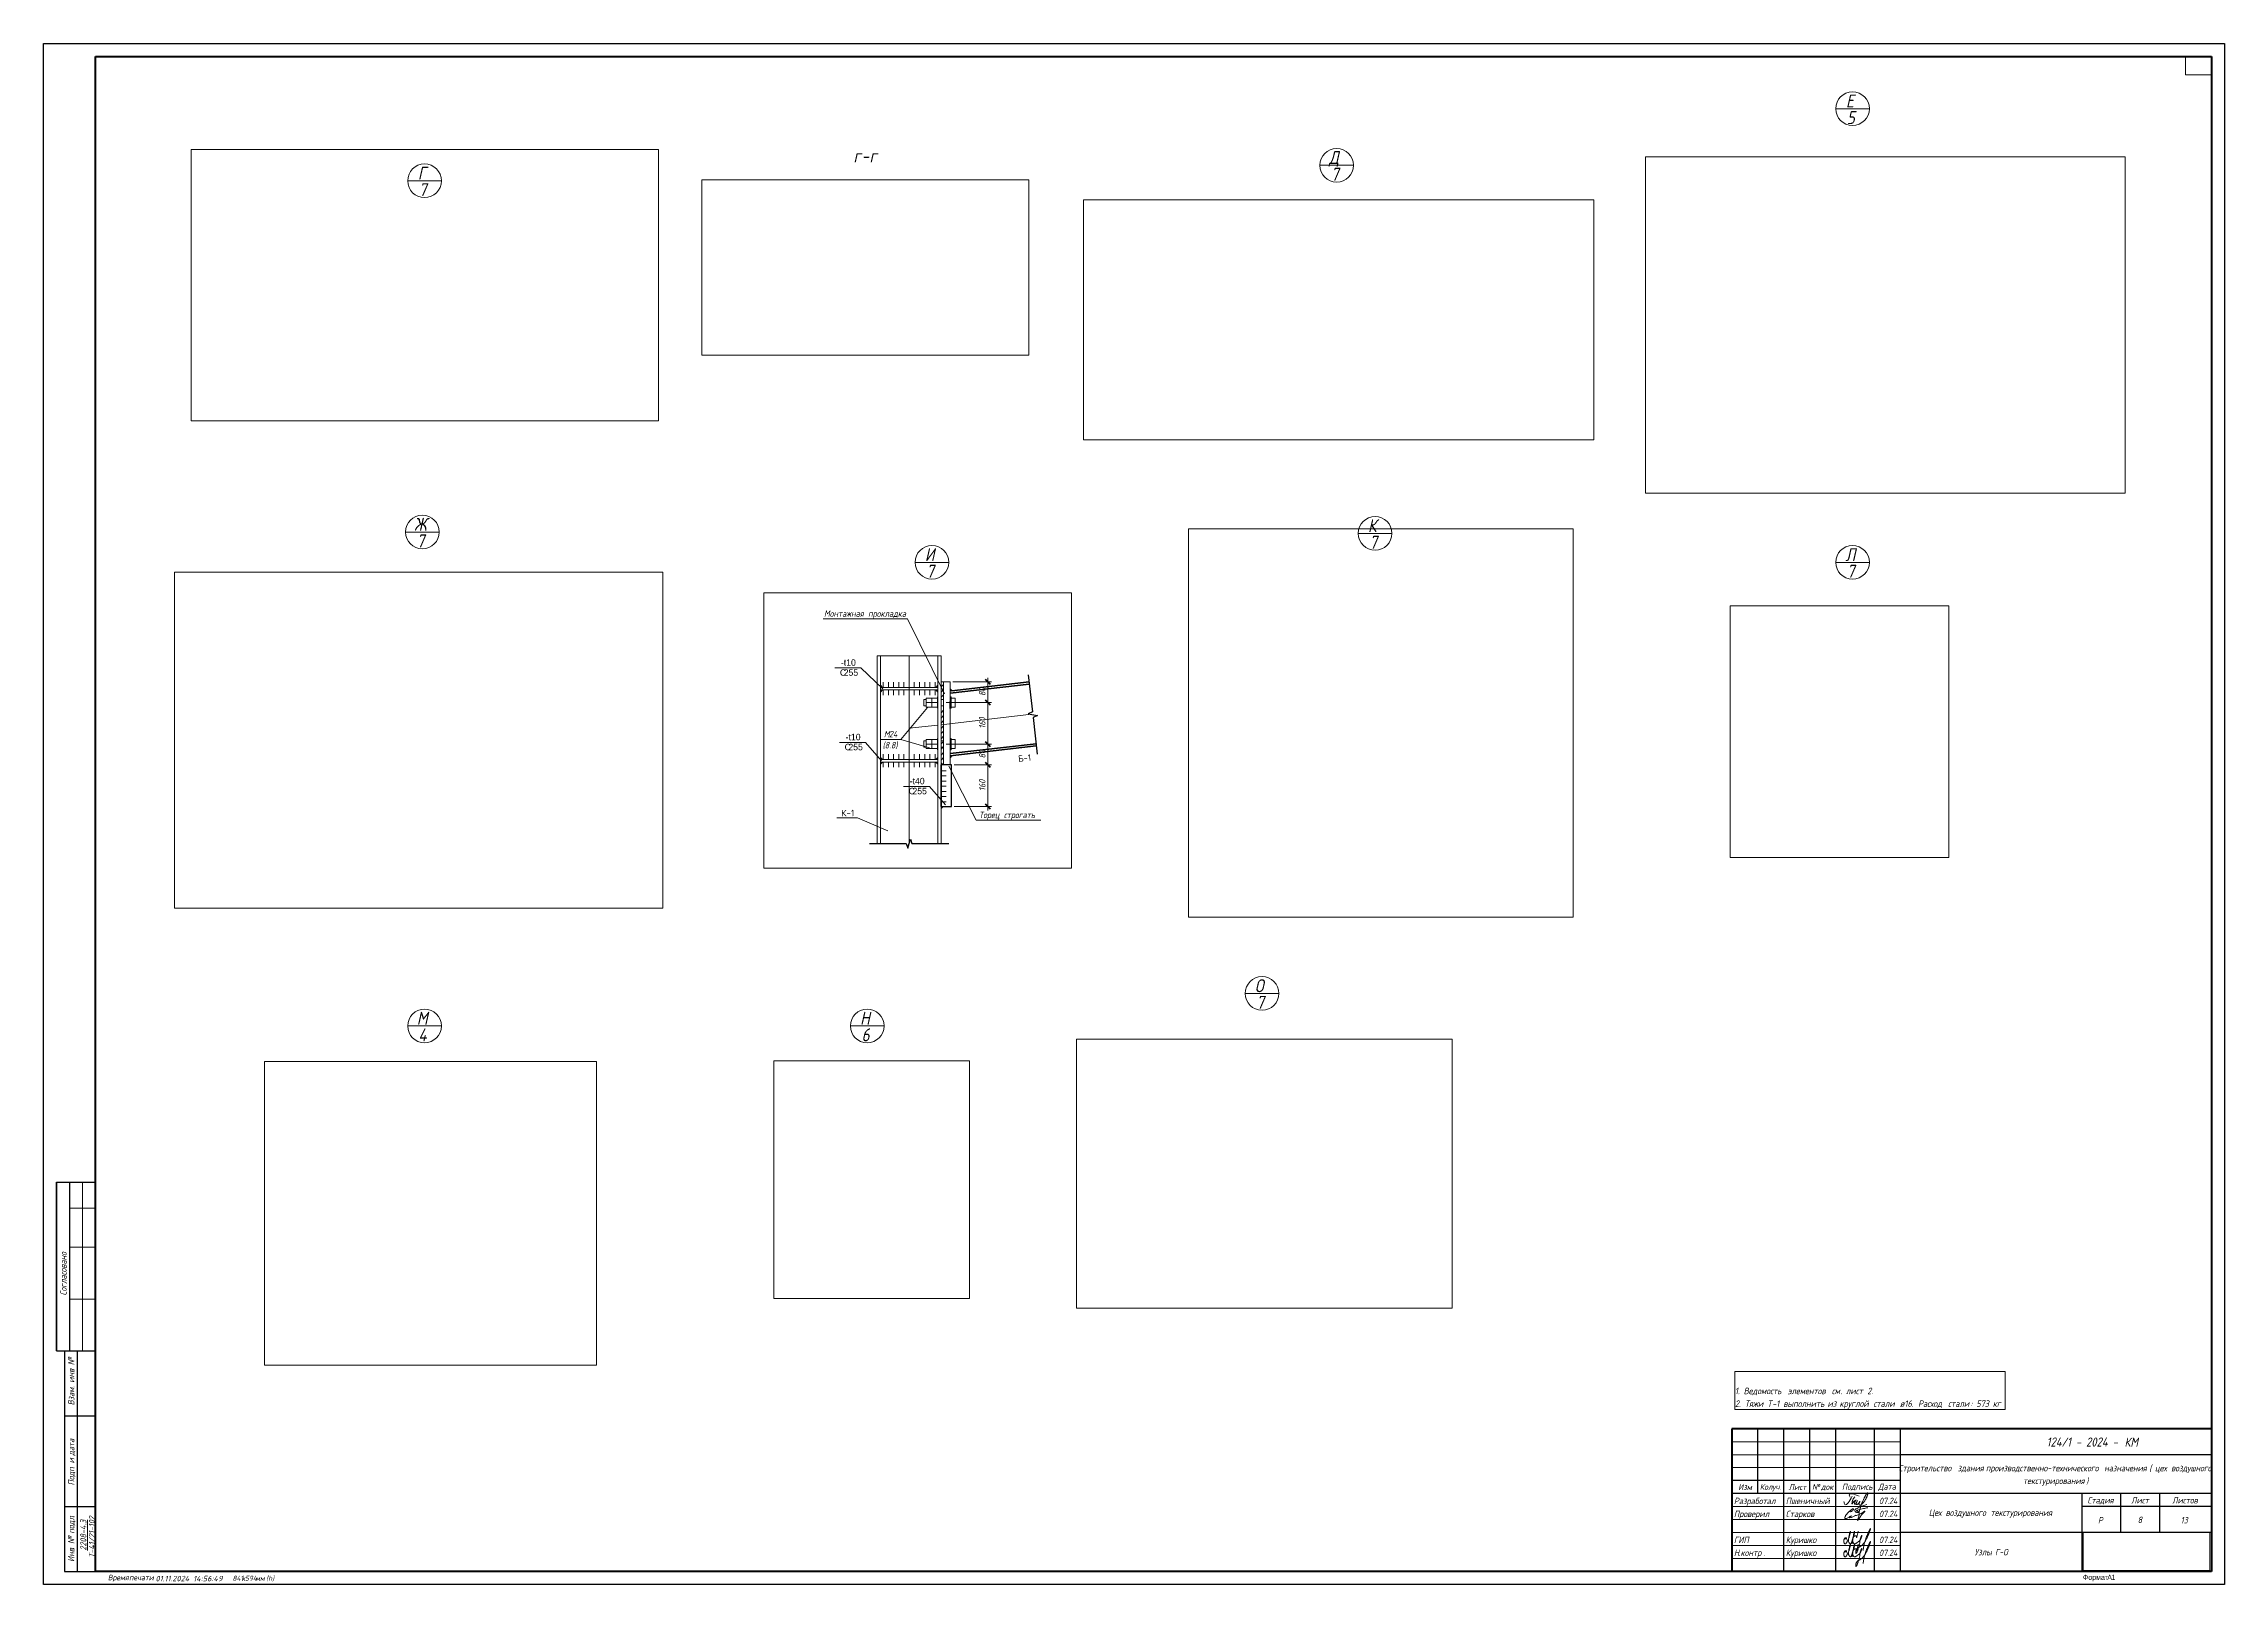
# Paper-space layout 'Layout1' of a CAD drawing. Header units: millimetres. Extents: x -968 to -127, y 152 to 746.
# The model-space entities are those that its viewports show. They can reach past a viewport. Long polylines and large blocks are cut down to what shows.
import ezdxf

# ---------------------------------------------------------------- set-up
doc = ezdxf.new("R2010")
doc.units = ezdxf.units.MM
doc.linetypes.add('02 Штрихпунктирная _10 мм_', pattern=[14, 10, -2, 0, -2])
for name, color, linetype, lineweight in [('AA_Oformlenie', 7, 'Continuous', 9), ('AA_Vinoska', 7, 'Continuous', 9), ('AF_Balki', 7, 'Continuous', 35), ('Gen_Stamp', 7, 'Continuous', 9), ('Gen_Text', 7, 'Continuous', 9), ('KR_Detal', 7, 'Continuous', 9), ('Импорт в семействах', 7, 'Continuous', 9), ('Колонна', 7, 'Continuous', 9), ('Марки пластин', 7, 'Continuous', 9), ('Ребра', 7, 'Continuous', 9)]:
    doc.layers.add(name, color=color, linetype=linetype, lineweight=lineweight)
doc.layers.add('Опорная пластина', color=7, linetype='Continuous', plot=False)
doc.layers.add('Фланец', color=18, linetype='Continuous', lineweight=9, true_color=0x000000)
doc.styles.add('Arial', font='arial.ttf', dxfattribs={"width": 0.85, "height": 2})
doc.styles.add('ISOCPEUR', font='isocpeur.ttf', dxfattribs={"height": 25})
doc.styles.add('ISOCPEUR_I', font='isocpeui.ttf', dxfattribs={"width": 0.9, "height": 25})
doc.styles.add('ISOCPEUR_I_1', font='isocpeui.ttf', dxfattribs={"width": 0.85, "height": 25})
doc.styles.add('ISOCPEUR_I_10', font='isocpeui.ttf', dxfattribs={"height": 2.1})
doc.styles.add('ISOCPEUR_I_11', font='isocpeui.ttf', dxfattribs={"width": 0.9, "height": 2.5})
doc.styles.add('ISOCPEUR_I_12', font='isocpeui.ttf', dxfattribs={"width": 0.75, "height": 2.5})
doc.styles.add('ISOCPEUR_I_3', font='isocpeui.ttf', dxfattribs={"width": 0.85, "height": 5})
doc.styles.add('ISOCPEUR_I_4', font='isocpeui.ttf', dxfattribs={"width": 0.85, "height": 2.5})
doc.styles.add('ISOCPEUR_I_5', font='isocpeui.ttf', dxfattribs={"width": 0.85, "height": 2.3})
doc.styles.add('ISOCPEUR_I_6', font='isocpeui.ttf', dxfattribs={"width": 0.85, "height": 2.2})
doc.styles.add('ISOCPEUR_I_7', font='isocpeui.ttf', dxfattribs={"width": 0.85, "height": 2.1})
doc.styles.add('ISOCPEUR_I_8', font='isocpeui.ttf', dxfattribs={"width": 0.85, "height": 2})
doc.styles.add('ISOCPEUR_I_9', font='isocpeui.ttf', dxfattribs={"width": 0.85, "height": 3.5})
doc.styles.add('Mipgost', font='mipgost.ttf', dxfattribs={"height": 25})
doc.dimstyles.new('05_Округл_1мм__прозр_', dxfattribs={"dimscale": 304.8, "dimtxt": 24.899529, "dimasz": 0.059055, "dimexe": 0.049213, "dimexo": 0.032808, "dimgap": 0.003281, "dimtad": 1, "dimdec": 0, "dimdsep": 46, "dimtxsty": 'ISOCPEUR_I_1', "dimblk1": 'OBLIQUE', "dimblk2": 'OBLIQUE', "dimsah": 1, "dimcen": 0.09, "dimdle": 0.049213, "dimazin": 0, "dimtfac": 1, "dimtdec": 4, "dimtix": 1, "dimtmove": 0, "dimatfit": 3, "dimfxl": 1, "dimtvp": 1, "dimtolj": 1, "dimtzin": 0, "dimarcsym": 2})
picture_1 = doc.add_image_def('image1.png', size_in_pixel=(1378, 413))

psp = doc.layouts.get("Layout1")

# ---------------------------------------------------------------- texts
at = {"layer": 'AA_Vinoska', "char_height": 2.5, "attachment_point": 1}
for s, insert, width, style in [('Разработал', (-316.62, 185.81), 21.4291, 'ISOCPEUR_I_11'), ('07.24', (-260.59, 185.81), 7.6361, 'ISOCPEUR_I_12'), ('Проверил', (-316.62, 180.81), 16.3785, 'ISOCPEUR_I_11'), ('07.24', (-260.59, 180.81), 7.6361, 'ISOCPEUR_I_12'), ('ГИП', (-316.62, 170.81), 6.4937, 'ISOCPEUR_I_11'), ('07.24', (-260.59, 170.81), 7.6361, 'ISOCPEUR_I_12'), ('\\fISOCPEUR|b0|i1|c204|p34|;\\W.9;Н', (-316.62, 165.81), 2.2367, 'ISOCPEUR_I_11'), ('\\fISOCPEUR|b0|i1|c204|p34|;\\W.9;.', (-314.78, 165.81), 0.8658, 'ISOCPEUR_I_11'), ('контр', (-314.06, 165.81), 10.6063, 'ISOCPEUR_I_11'), ('\\fISOCPEUR|b0|i1|c204|p34|;\\W.9;.', (-305.31, 165.81), 0.8658, 'ISOCPEUR_I_11'), ('07.24', (-260.59, 165.81), 7.6361, 'ISOCPEUR_I_12')]:
    psp.add_mtext(s, dxfattribs=dict(at, insert=insert, width=width, style=style))
at = {"layer": 'Gen_Stamp', "attachment_point": 1}
for s, insert, char_height, width, style in [('КМ', (-165.98, 208.97), 3.5, 6.4055, 'ISOCPEUR_I_9'), ('\\fISOCPEUR|b0|i1|c204|p34|;\\W.85;8', (-160.89, 178.51), 2.5, 1.908, 'ISOCPEUR_I_4'), ('Узлы', (-223.77, 166.07), 2.5, 7.9046, 'ISOCPEUR_I_4'), ('\\fISOCPEUR|b0|i1|c204|p34|;\\W.85; ', (-217.25, 166.07), 2.5, 1.6354, 'ISOCPEUR_I_4'), ('\\fISOCPEUR|b0|i1|c204|p34|;\\W.85;Г', (-215.9, 166.07), 2.5, 1.908, 'ISOCPEUR_I_4'), ('\\fISOCPEUR|b0|i1|c204|p34|;\\W.85;-', (-214.32, 166.07), 2.5, 1.908, 'ISOCPEUR_I_4'), ('\\fISOCPEUR|b0|i1|c204|p34|;\\W.85;О', (-212.75, 166.07), 2.5, 2.1124, 'ISOCPEUR_I_4')]:
    psp.add_mtext(s, dxfattribs=dict(at, insert=insert, char_height=char_height, width=width, style=style))
at = {"layer": 'Gen_Stamp', "color": 9, "true_color": 0xc0c0c0, "insert": (-925.3, 155.68), "char_height": 2.1, "width": 28.9636, "attachment_point": 1, "line_spacing_factor": 1.149209, "style": 'ISOCPEUR_I_10'}
psp.add_mtext('01.11.2024 14:56:49', dxfattribs=at)
at = {"layer": 'Gen_Text', "char_height": 5, "attachment_point": 1, "style": 'ISOCPEUR_I_3'}
for s, insert, width in [('\\fISOCPEUR|b0|i1|c204|p34|;\\W.85;Е', (-273.42, 726.77), 3.7479), ('\\fISOCPEUR|b0|i1|c204|p34|;\\W.85;5', (-273.05, 720.38), 3.7479), ('\\fISOCPEUR|b0|i1|c204|p34|;\\W.85;Г', (-824.13, 698.97), 3.7479), ('\\fISOCPEUR|b0|i1|c204|p34|;\\W.85;г', (-656.12, 705.61), 3.7479), ('\\fISOCPEUR|b0|i1|c204|p34|;\\W.85;-', (-653.03, 705.61), 3.7479), ('\\fISOCPEUR|b0|i1|c204|p34|;\\W.85;г', (-649.94, 705.61), 3.7479), ('\\fISOCPEUR|b0|i1|c204|p34|;\\W.85;Д', (-472.79, 704.94), 4.77), ('\\fISOCPEUR|b0|i1|c204|p34|;\\W.85;7', (-472, 698.55), 3.7479), ('\\fISOCPEUR|b0|i1|c204|p34|;\\W.85;7', (-823.76, 692.58), 3.7479), ('\\fISOCPEUR|b0|i1|c204|p34|;\\W.85;Ж', (-825.6, 563.57), 5.3152), ('\\fISOCPEUR|b0|i1|c204|p34|;\\W.85;7', (-824.58, 557.17), 3.7479), ('\\fISOCPEUR|b0|i1|c204|p34|;\\W.85;К', (-457.74, 563.05), 4.2249), ('\\fISOCPEUR|b0|i1|c204|p34|;\\W.85;7', (-457.17, 556.66), 3.7479), ('\\fISOCPEUR|b0|i1|c204|p34|;\\W.85;И', (-628.63, 551.87), 4.2249), ('\\fISOCPEUR|b0|i1|c204|p34|;\\W.85;Л', (-273.62, 551.87), 4.2249), ('\\fISOCPEUR|b0|i1|c204|p34|;\\W.85;7', (-628.06, 545.48), 3.7479), ('\\fISOCPEUR|b0|i1|c204|p34|;\\W.85;7', (-273.05, 545.48), 3.7479), ('\\fISOCPEUR|b0|i1|c204|p34|;\\W.85;О', (-501.34, 385.68), 4.2249), ('\\fISOCPEUR|b0|i1|c204|p34|;\\W.85;7', (-500.77, 379.28), 3.7479), ('\\fISOCPEUR|b0|i1|c204|p34|;\\W.85;М', (-824.55, 373.13), 4.77), ('\\fISOCPEUR|b0|i1|c204|p34|;\\W.85;Н', (-653.6, 373.13), 4.2249), ('\\fISOCPEUR|b0|i1|c204|p34|;\\W.85;4', (-823.95, 366.74), 4.2249), ('\\fISOCPEUR|b0|i1|c204|p34|;\\W.85;6', (-653.03, 366.74), 3.7479)]:
    psp.add_mtext(s, dxfattribs=dict(at, insert=insert, width=width))

msp = doc.modelspace()

# ---------------------------------------------------------------- texts
at = {"layer": 'AA_Vinoska', "char_height": 25, "attachment_point": 1}
for s, insert, width, style in [('\\fISOCPEUR|b0|i1|c204|p34|;\\W.85; ', (12685.1, 24594.1), 16.354, 'ISOCPEUR_I_1'), ('\\fISOCPEUR|b0|i1|c204|p34|;\\W.85; ', (12712.1, 24594.1), 16.354, 'ISOCPEUR_I_1'), ('\\fISOCPEUR|b0|i1|c204|p34|;\\W.85; ', (12718.6, 24636.6), 16.354, 'ISOCPEUR_I_1'), ('Монтажная', (11362.6, 23534.5), 190.12, 'ISOCPEUR_I_1'), ('\\fISOCPEUR|b0|i1|c204|p34|;\\W.85; ', (11519.4, 23534.5), 16.354, 'ISOCPEUR_I_1'), ('прокладка', (11532.9, 23534.5), 175.81, 'ISOCPEUR_I_1'), ('\\fISOCPEUR|b0|i1|c204|p34|;\\W.85;М', (11593.6, 23069.7), 23.85, 'ISOCPEUR_I_1'), ('24', (11613.2, 23069.7), 40.205, 'ISOCPEUR_I_1'), ('(8.8)', (11588.8, 23027.2), 68.143, 'ISOCPEUR_I_1'), ('\\fISOCPEUR|b0|i0|c204|p34|;К', (11429.6, 22765.6), 24.051, 'ISOCPEUR'), ('-1', (11449.5, 22765.6), 36.878, 'ISOCPEUR'), ('Торец', (11960.7, 22758.4), 99.489, 'ISOCPEUR_I_1'), ('\\fISOCPEUR|b0|i1|c204|p34|;\\W.85; ', (12042.8, 22758.4), 16.354, 'ISOCPEUR_I_1'), ('строгать', (12056.3, 22758.4), 161.5, 'ISOCPEUR_I_1')]:
    msp.add_mtext(s, dxfattribs=dict(at, insert=insert, width=width, style=style))
at = {"layer": 'AA_Vinoska', "char_height": 25, "attachment_point": 1, "rotation": 6.5198, "style": 'ISOCPEUR'}
for s, insert, width in [('\\fISOCPEUR|b0|i0|c204|p34|;Б', (12110.4, 22974.5), 24.051), ('-1', (12130.2, 22976.7), 36.878)]:
    msp.add_mtext(s, dxfattribs=dict(at, insert=insert, width=width))
at = {"layer": 'Gen_Text', "char_height": 25, "attachment_point": 1, "style": 'ISOCPEUR_I'}
for s, insert, width in [('\\fISOCPEUR|b0|i1|c204|p34|;\\W.9; ', (14007.8, 24577.4), 17.316), ('\\fISOCPEUR|b0|i1|c204|p34|;\\W.9; ', (14055.5, 24577.4), 17.316), ('\\fISOCPEUR|b0|i1|c204|p34|;\\W.9; ', (14133.5, 24626.4), 17.316), ('1. ', (1900.1, 4378.9), 40.405), ('Ведомость', (1933.5, 4378.9), 188.316), ('\\fISOCPEUR|b0|i1|c204|p34|;\\W.9; ', (2088.9, 4378.9), 17.316), ('\\fISOCPEUR|b0|i1|c204|p34|;\\W.9; ', (2259.1, 4378.9), 17.316), (' 2.', (2396, 4378.9), 46.177), ('2. ', (1900.1, 4329.9), 46.177), ('Тяжи', (1938.2, 4329.9), 88.025), ('\\fISOCPEUR|b0|i1|c204|p34|;\\W.9; ', (2010.9, 4329.9), 17.316), ('\\fISOCPEUR|b0|i1|c204|p34|;\\W.9;Т', (2025.2, 4329.9), 22.367), ('-1 ', (2043.6, 4329.9), 51.949), ('выполнить', (2086.5, 4329.9), 189.038), ('элементов', (2103.1, 4378.9), 189.038), ('\\fISOCPEUR|b0|i1|c204|p34|;\\W.9; ', (2242.5, 4329.9), 17.316), ('из', (2256.7, 4329.9), 38.962), ('см', (2273.4, 4378.9), 39.684), ('\\fISOCPEUR|b0|i1|c204|p34|;\\W.9; ', (2288.9, 4329.9), 17.316), ('круглой', (2303.2, 4329.9), 141.418), ('. ', (2306.2, 4378.9), 25.975), ('лист', (2327.6, 4378.9), 82.975), ('\\fISOCPEUR|b0|i1|c204|p34|;\\W.9; ', (2419.9, 4329.9), 17.316), ('стали', (2434.1, 4329.9), 105.342), (' ø16. ', (2521.1, 4329.9), 103.177), ('Расход', (2606.2, 4329.9), 122.658), ('\\fISOCPEUR|b0|i1|c204|p34|;\\W.9; ', (2707.4, 4329.9), 17.316), ('стали', (2721.7, 4329.9), 105.342), (': 573 ', (2808.6, 4329.9), 103.899), ('кг', (2894.3, 4329.9), 40.405), ('\\fISOCPEUR|b0|i1|c204|p34|;\\W.9; ', (2927.7, 4329.9), 17.316)]:
    msp.add_mtext(s, dxfattribs=dict(at, insert=insert, width=width))
at = {"layer": 'Марки пластин', "char_height": 25, "attachment_point": 1, "style": 'Mipgost'}
for s, insert, width in [('\\fMipgost|b0|i0|c204|p34|;С', (11424, 23307.4), 17.637), ('-t10', (11428, 23345.8), 63.333), ('255', (11438.6, 23307.4), 55.316), ('-t10', (11446.2, 23058.5), 63.333), ('\\fMipgost|b0|i0|c204|p34|;С', (11442.2, 23020.1), 17.637), ('255', (11456.7, 23020.1), 55.316), ('-t40', (11693.2, 22888.8), 63.333), ('\\fMipgost|b0|i0|c204|p34|;С', (11689.2, 22850.4), 17.637), ('255', (11703.8, 22850.4), 55.316)]:
    msp.add_mtext(s, dxfattribs=dict(at, insert=insert, width=width))

# ---------------------------------------------------------------- blocks, each defined once
blk = doc.blocks.new('Видовой экран - Узел_Номер лист-551884-Узлы Г-О')
at = {"layer": 'AA_Vinoska'}
blk.add_line((-6.5, 0), (6.5, 0), dxfattribs=at)
blk.add_circle((0, 0), 6.5, dxfattribs=at)
blk = doc.blocks.new('020_Основная надпись Форма 3 - КР-5325795-Узлы Г-О')
at = {"layer": 'AA_Vinoska', "lineweight": 30}
for p, q in [((-836, 155), (-836, 90)), ((-836, 155), (-821, 155)), ((-836, 90), (-836, 155)), ((-831, 155), (-831, 90)), ((-836, 90), (-821, 90)), ((-833, 90), (-833, 5)), ((-833, 90), (-821, 90)), ((-828, 90), (-828, 5)), ((-833, 65), (-821, 65)), ((-180, 60), (-180, 35)), ((-170, 60), (-170, 5)), ((-160, 60), (-160, 35)), ((-150, 60), (-150, 5)), ((-135, 60), (-135, 5)), ((-125, 60), (-125, 5)), ((-5, 50), (-125, 50)), ((-125, 40), (-190, 40)), ((-125, 35), (-190, 35)), ((-5, 35), (-125, 35)), ((-55, 35), (-55, 5)), ((-40, 35), (-40, 30)), ((-25, 35), (-25, 30)), ((-833, 30), (-821, 30)), ((-5, 30), (-55, 30)), ((-40, 30), (-40, 20)), ((-25, 30), (-25, 20)), ((-5, 20), (-125, 20)), ((-833, 5), (-821, 5))]:
    blk.add_line(p, q, dxfattribs=at)
at = {"layer": 'AA_Vinoska', "lineweight": 18}
for p, q in [((-826, 155), (-826, 90)), ((-821, 155), (-821, 90)), ((-831, 145), (-821, 145)), ((-831, 130), (-821, 130)), ((-831, 110), (-821, 110)), ((-125, 55), (-190, 55)), ((-125, 50), (-190, 50)), ((-125, 45), (-190, 45)), ((-125, 30), (-190, 30)), ((-125, 25), (-190, 25)), ((-125, 20), (-190, 20)), ((-125, 15), (-190, 15)), ((-125, 10), (-190, 10))]:
    blk.add_line(p, q, dxfattribs=at)
at = {"layer": 'AA_Vinoska'}
for q in [(-5, 70), (-15, 60)]:
    blk.add_line((-5, 60), q, dxfattribs=at)
at = {"layer": 'AA_Vinoska', "lineweight": 40}
for p, q in [((-190, 60), (-190, 5)), ((-5, 60), (-190, 60))]:
    blk.add_line(p, q, dxfattribs=at)
at = {"layer": 'Gen_Stamp', "lineweight": 25}
for p, q in [((-841, 0), (-841, 594)), ((-841, 594), (0, 594)), ((0, 594), (0, 0)), ((0, 0), (-841, 0))]:
    blk.add_line(p, q, dxfattribs=at)
at = {"layer": 'Gen_Stamp', "lineweight": 40}
for p, q in [((-821, 5), (-821, 589)), ((-821, 589), (-5, 589)), ((-5, 589), (-5, 5)), ((-5, 5), (-821, 5))]:
    blk.add_line(p, q, dxfattribs=at)
at = {"layer": 'Gen_Stamp'}
for p, q in [((-15, 589), (-15, 582)), ((-5, 589), (-15, 589)), ((-5, 582), (-5, 589)), ((-15, 582), (-5, 582))]:
    blk.add_line(p, q, dxfattribs=at)
at = {"layer": 'Gen_Stamp', "attachment_point": 1, "rotation": 90}
for s, insert, char_height, width, style in [('Согласовано', (-834.63, 111.39), 2.5, 21.1245, 'ISOCPEUR_I_4'), ('\\fISOCPEUR|b0|i1|c204|p34|;\\W.85;№', (-831.63, 84.48), 2.5, 3.2027, 'ISOCPEUR_I_4'), ('инв', (-831.63, 77.73), 2.5, 5.724, 'ISOCPEUR_I_4'), ('. ', (-831.63, 82.46), 2.5, 2.4532, 'ISOCPEUR_I_4'), ('. ', (-831.63, 75.71), 2.5, 2.4532, 'ISOCPEUR_I_4'), ('Взам', (-831.63, 69.02), 2.5, 8.1091, 'ISOCPEUR_I_4'), ('дата', (-831.63, 49.57), 2.5, 8.5179, 'ISOCPEUR_I_4'), ('Подп', (-831.63, 38.16), 2.5, 7.8365, 'ISOCPEUR_I_4'), ('\\fISOCPEUR|b0|i1|c204|p34|;\\W.85; ', (-831.63, 48.22), 2.5, 1.6354, 'ISOCPEUR_I_4'), ('\\fISOCPEUR|b0|i1|c204|p34|;\\W.85;и', (-831.63, 46.65), 2.5, 1.908, 'ISOCPEUR_I_4'), ('. ', (-831.63, 44.62), 2.5, 2.4532, 'ISOCPEUR_I_4'), ('подл', (-831.63, 19.56), 2.5, 7.6321, 'ISOCPEUR_I_4'), ('\\fISOCPEUR|b0|i1|c204|p34|;\\W.85;.', (-831.63, 25.86), 2.5, 0.8177, 'ISOCPEUR_I_4'), ('\\fISOCPEUR|b0|i1|c204|p34|;\\W.85;№', (-831.63, 15.57), 2.5, 3.2027, 'ISOCPEUR_I_4'), ('\\fISOCPEUR|b0|i1|c204|p34|;\\W.85; ', (-831.63, 18.21), 2.5, 1.6354, 'ISOCPEUR_I_4'), ('\\L  2208-4.3   ', (-826.83, 10.19), 2.3, 20.0342, 'ISOCPEUR_I_5'), ('-41/21-102', (-823.55, 11.86), 2.3, 15.8093, 'ISOCPEUR_I_5'), ('Инв', (-831.63, 8.65), 2.5, 5.9285, 'ISOCPEUR_I_4'), ('. ', (-831.63, 13.54), 2.5, 2.4532, 'ISOCPEUR_I_4'), ('\\fISOCPEUR|b0|i1|c204|p34|;\\W.85;Т', (-823.55, 10.28), 2.3, 1.908, 'ISOCPEUR_I_5')]:
    blk.add_mtext(s, dxfattribs=dict(at, insert=insert, char_height=char_height, width=width, style=style))
at = {"layer": 'Gen_Stamp', "attachment_point": 1}
for s, insert, char_height, width, style in [('124/1 - 2024 -', (-68.55, 56.63), 3.5, 35.162, 'ISOCPEUR_I_9'), ('Строительство', (-125.6, 46.06), 2.5, 25.9626, 'ISOCPEUR_I_4'), ('\\fISOCPEUR|b0|i1|c204|p34|;\\W.85; ', (-104.18, 46.06), 2.5, 1.6354, 'ISOCPEUR_I_4'), ('здания', (-102.83, 46.06), 2.5, 11.5162, 'ISOCPEUR_I_4'), ('\\fISOCPEUR|b0|i1|c204|p34|;\\W.85; ', (-93.33, 46.06), 2.5, 1.6354, 'ISOCPEUR_I_4'), ('производственно', (-91.98, 46.06), 2.5, 28.6884, 'ISOCPEUR_I_4'), ('\\fISOCPEUR|b0|i1|c204|p34|;\\W.85;-', (-68.31, 46.06), 2.5, 1.908, 'ISOCPEUR_I_4'), ('технического', (-66.73, 46.06), 2.5, 23.1006, 'ISOCPEUR_I_4'), ('\\fISOCPEUR|b0|i1|c204|p34|;\\W.85; ', (-47.67, 46.06), 2.5, 1.6354, 'ISOCPEUR_I_4'), ('назначения', (-46.32, 46.06), 2.5, 19.3527, 'ISOCPEUR_I_4'), (' ( ', (-30.36, 46.06), 2.5, 4.3612, 'ISOCPEUR_I_4'), ('цех', (-26.76, 46.06), 2.5, 5.9285, 'ISOCPEUR_I_4'), ('\\fISOCPEUR|b0|i1|c204|p34|;\\W.85; ', (-21.87, 46.06), 2.5, 1.6354, 'ISOCPEUR_I_4'), ('воздушного', (-20.52, 46.06), 2.5, 19.4209, 'ISOCPEUR_I_4'), ('Изм', (-187.5, 38.65), 2.3, 5.3833, 'ISOCPEUR_I_5'), ('\\fISOCPEUR|b0|i1|c204|p34|;\\W.85;.', (-183.06, 38.65), 2.3, 0.7496, 'ISOCPEUR_I_5'), ('Кол', (-179.15, 38.68), 2.2, 5.1108, 'ISOCPEUR_I_6'), ('\\fISOCPEUR|b0|i1|c204|p34|;\\W.85;.', (-174.94, 38.68), 2.2, 0.6814, 'ISOCPEUR_I_6'), ('уч', (-174.37, 38.68), 2.2, 3.2709, 'ISOCPEUR_I_6'), ('\\fISOCPEUR|b0|i1|c204|p34|;\\W.85;.', (-171.67, 38.68), 2.2, 0.6814, 'ISOCPEUR_I_6'), ('Лист', (-168.03, 38.65), 2.3, 7.2232, 'ISOCPEUR_I_5'), ('\\fISOCPEUR|b0|i1|c204|p34|;\\W.85;№', (-159, 38.68), 2.2, 2.7939, 'ISOCPEUR_I_6'), ('\\fISOCPEUR|b0|i1|c204|p34|;\\W.85; ', (-156.69, 38.68), 2.2, 1.3629, 'ISOCPEUR_I_6'), ('док', (-155.57, 38.68), 2.2, 4.9063, 'ISOCPEUR_I_6'), ('\\fISOCPEUR|b0|i1|c204|p34|;\\W.85;.', (-151.52, 38.68), 2.2, 0.6814, 'ISOCPEUR_I_6'), ('Подпись', (-147.46, 38.8), 2.3, 11.857, 'ISOCPEUR_I_5'), ('Дата', (-133.49, 38.8), 2.3, 8.1772, 'ISOCPEUR_I_5'), ('текстурирования', (-77.64, 41.16), 2.5, 29.5061, 'ISOCPEUR_I_4'), ('\\fISOCPEUR|b0|i1|c204|p34|;\\W.85;)', (-53.29, 41.16), 2.5, 1.0903, 'ISOCPEUR_I_4'), ('Стадия', (-52.77, 33.68), 2.5, 12.1295, 'ISOCPEUR_I_4'), ('Лист', (-35.94, 33.68), 2.5, 8.0409, 'ISOCPEUR_I_4'), ('Листов', (-20.12, 33.68), 2.5, 11.857, 'ISOCPEUR_I_4'), ('Цех', (-113.98, 28.89), 2.5, 6.2011, 'ISOCPEUR_I_4'), ('\\fISOCPEUR|b0|i1|c204|p34|;\\W.85; ', (-108.86, 28.89), 2.5, 1.6354, 'ISOCPEUR_I_4'), ('воздушного', (-107.51, 28.89), 2.5, 19.4209, 'ISOCPEUR_I_4'), ('\\fISOCPEUR|b0|i1|c204|p34|;\\W.85; ', (-91.49, 28.89), 2.5, 1.6354, 'ISOCPEUR_I_4'), ('текстурирования', (-90.14, 28.89), 2.5, 29.5061, 'ISOCPEUR_I_4'), ('\\fISOCPEUR|b0|i1|c204|p34|;\\W.85;Р', (-48.75, 25.96), 2.5, 2.1124, 'ISOCPEUR_I_4'), ('13', (-16.82, 26.01), 2.5, 3.2709, 'ISOCPEUR_I_4'), ('Формат', (-54.55, 3.71), 2, 10.5622, 'Arial'), ('\\fArial|b0|i0|c204|p34|;\\W.85; ', (-45.83, 3.71), 2, 0.8177, 'Arial'), ('\\fArial|b0|i0|c204|p34|;\\W.85;А', (-45.16, 3.71), 2, 1.9762, 'Arial'), ('\\fArial|b0|i0|c204|p34|;\\W.85;1', (-43.53, 3.71), 2, 1.6354, 'Arial')]:
    blk.add_mtext(s, dxfattribs=dict(at, insert=insert, char_height=char_height, width=width, style=style))
at = {"layer": 'Gen_Stamp', "color": 9, "true_color": 0xc0c0c0, "attachment_point": 1}
for s, insert, char_height, width, style in [('Время', (-816.22, 3.68), 2.1, 8.5861, 'ISOCPEUR_I_7'), ('\\fISOCPEUR|b0|i1|c204|p34|;\\W.85; ', (-809.13, 3.68), 2.1, 1.3629, 'ISOCPEUR_I_7'), ('печати', (-808.01, 3.68), 2.1, 10.4941, 'ISOCPEUR_I_7'), ('\\fISOCPEUR|b0|i1|c204|p34|;\\W.85;:', (-799.35, 3.68), 2.1, 0.6814, 'ISOCPEUR_I_7'), ('841', (-768.13, 3.35), 2, 4.3612, 'ISOCPEUR_I_8'), ('\\fISOCPEUR|b0|i1|c204|p34|;\\W.85;х', (-764.53, 3.35), 2, 1.4992, 'ISOCPEUR_I_8'), ('594', (-763.29, 3.35), 2, 4.77, 'ISOCPEUR_I_8'), ('мм', (-759.36, 3.35), 2, 3.5435, 'ISOCPEUR_I_8'), (' (h)', (-756.43, 3.35), 2, 4.5656, 'ISOCPEUR_I_8')]:
    blk.add_mtext(s, dxfattribs=dict(at, insert=insert, char_height=char_height, width=width, style=style))
at = {"layer": 'Gen_Stamp'}
image = blk.add_image(picture_1, insert=(-54.48, 5.39), size_in_units=(48.84, 14.64), dxfattribs=at)
image.dxf.flags = 7
blk = doc.blocks.new('022_Нет подписи - 022_Нет подписи-1287868-Узлы Г-О')
at = {"layer": 'AA_Vinoska'}
blk.add_line((0, 0), (0, 5), dxfattribs=at)
blk = doc.blocks.new('022_Куришко - подпись Куришко_dwg-5115924-Узлы Г-О')
at = {"layer": 'Импорт в семействах', "color": 5, "true_color": 0x0000ff}
for points, knots in [([(229677028, 143063501), (229677030, 143063499), (229677033, 143063495), (229677038, 143063489), (229677043, 143063484), (229677048, 143063479), (229677053, 143063474), (229677058, 143063470), (229677062, 143063467), (229677066, 143063466), (229677069, 143063465), (229677072, 143063465), (229677074, 143063466), (229677075, 143063467), (229677077, 143063468), (229677079, 143063470), (229677080, 143063473), (229677082, 143063475), (229677083, 143063478), (229677084, 143063482), (229677086, 143063487), (229677087, 143063494), (229677088, 143063502), (229677088, 143063512), (229677087, 143063521), (229677086, 143063528), (229677084, 143063533), (229677083, 143063537), (229677081, 143063541), (229677079, 143063544), (229677077, 143063546), (229677074, 143063549), (229677070, 143063551), (229677067, 143063552), (229677064, 143063553), (229677060, 143063554), (229677054, 143063554), (229677046, 143063553), (229677037, 143063550), (229677028, 143063547), (229677019, 143063542), (229677000, 143063531), (229676975, 143063509), (229676950, 143063469), (229676934, 143063426), (229676926, 143063380), (229676925, 143063342), (229676928, 143063311), (229676931, 143063289), (229676935, 143063266), (229676942, 143063244), (229676949, 143063226), (229676956, 143063212), (229676962, 143063202), (229676969, 143063192), (229676976, 143063185), (229676982, 143063180), (229676988, 143063177), (229676993, 143063175), (229677001, 143063173), (229677012, 143063174), (229677023, 143063179), (229677034, 143063185), (229677046, 143063195), (229677060, 143063210), (229677076, 143063229), (229677089, 143063249), (229677102, 143063270), (229677115, 143063291), (229677130, 143063320), (229677149, 143063356), (229677170, 143063400), (229677190, 143063446), (229677211, 143063492), (229677231, 143063540), (229677250, 143063589), (229677266, 143063643), (229677279, 143063693), (229677289, 143063736), (229677296, 143063769), (229677303, 143063802), (229677308, 143063830), (229677312, 143063852), (229677315, 143063868), (229677317, 143063882), (229677319, 143063893), (229677320, 143063900), (229677321, 143063906), (229677321, 143063911), (229677322, 143063916), (229677322, 143063920), (229677322, 143063923), (229677323, 143063926), (229677323, 143063927), (229677323, 143063929), (229677323, 143063930), (229677323, 143063931), (229677322, 143063932), (229677322, 143063933), (229677322, 143063934), (229677322, 143063934), (229677322, 143063935), (229677321, 143063935), (229677320, 143063935), (229677319, 143063933), (229677318, 143063932), (229677317, 143063931), (229677317, 143063930), (229677316, 143063929), (229677316, 143063927), (229677315, 143063926), (229677315, 143063925), (229677314, 143063923), (229677313, 143063921), (229677312, 143063918), (229677310, 143063914), (229677309, 143063909), (229677307, 143063905), (229677305, 143063900), (229677303, 143063894), (229677301, 143063887), (229677297, 143063874), (229677292, 143063859), (229677286, 143063841), (229677281, 143063821), (229677275, 143063800), (229677268, 143063771), (229677260, 143063735), (229677253, 143063698), (229677247, 143063668), (229677243, 143063646), (229677239, 143063622), (229677233, 143063591), (229677221, 143063536), (229677209, 143063473), (229677204, 143063409), (229677206, 143063361), (229677216, 143063314), (229677231, 143063277), (229677244, 143063253), (229677253, 143063240), (229677260, 143063231), (229677267, 143063222), (229677275, 143063214), (229677283, 143063206), (229677292, 143063199), (229677300, 143063193), (229677308, 143063188), (229677317, 143063185), (229677326, 143063183), (229677335, 143063184), (229677344, 143063187), (229677352, 143063192), (229677361, 143063200), (229677371, 143063212), (229677381, 143063228), (229677389, 143063245), (229677397, 143063262), (229677403, 143063279), (229677411, 143063303), (229677421, 143063332), (229677431, 143063368), (229677443, 143063410), (229677456, 143063457), (229677474, 143063509), (229677494, 143063560), (229677515, 143063611), (229677534, 143063663), (229677550, 143063716), (229677561, 143063770), (229677567, 143063815), (229677570, 143063849), (229677572, 143063870), (229677573, 143063886), (229677574, 143063897), (229677574, 143063905), (229677574, 143063911), (229677574, 143063917), (229677574, 143063923), (229677574, 143063927), (229677574, 143063929), (229677574, 143063931), (229677574, 143063933), (229677574, 143063936), (229677574, 143063938), (229677574, 143063940), (229677574, 143063942), (229677573, 143063944), (229677572, 143063946), (229677572, 143063947), (229677571, 143063946), (229677570, 143063945), (229677569, 143063944), (229677568, 143063943), (229677568, 143063941), (229677567, 143063939), (229677566, 143063937), (229677565, 143063934), (229677564, 143063931), (229677563, 143063928), (229677562, 143063925), (229677561, 143063921), (229677560, 143063916), (229677558, 143063910), (229677556, 143063904), (229677554, 143063896), (229677552, 143063886), (229677548, 143063873), (229677545, 143063859), (229677540, 143063839), (229677535, 143063813), (229677528, 143063783), (229677514, 143063716), (229677495, 143063611), (229677473, 143063468), (229677453, 143063326), (229677440, 143063230), (229677434, 143063183)], [0, 0, 0, 0, 0.0239806, 0.0479612, 0.0719419, 0.0959225, 0.1199031, 0.1438837, 0.1558741, 0.1678644, 0.1798547, 0.191845, 0.1960225, 0.2002001, 0.2085551, 0.2169102, 0.2252653, 0.2336203, 0.2419754, 0.2586855, 0.2753957, 0.2921058, 0.3255261, 0.3589463, 0.3923666, 0.4090768, 0.4257869, 0.442497, 0.4592072, 0.4670463, 0.4748855, 0.4905639, 0.5062422, 0.5140814, 0.5219206, 0.5375989, 0.5532773, 0.584634, 0.6159906, 0.6473473, 0.678704, 0.7100607, 0.8610754, 1.01209, 1.1631046, 1.3141193, 1.4651339, 1.5406412, 1.6161485, 1.6916558, 1.7671631, 1.8426705, 1.8804241, 1.9181778, 1.9582573, 1.9983369, 2.0183767, 2.0384165, 2.0584562, 2.078496, 2.1185756, 2.1586551, 2.1987347, 2.2388143, 2.3189734, 2.3991325, 2.4792916, 2.5594507, 2.6396098, 2.719769, 2.8800872, 3.0404054, 3.2007237, 3.3711217, 3.5415197, 3.7119177, 3.8823157, 4.1030453, 4.2134102, 4.323775, 4.4341399, 4.5445047, 4.5996872, 4.6548696, 4.710052, 4.7376432, 4.7652344, 4.7810751, 4.7969157, 4.8127564, 4.828597, 4.8365174, 4.8444377, 4.852358, 4.8563182, 4.8602784, 4.8642385, 4.8662186, 4.8681987, 4.8701788, 4.8721588, 4.8741389, 4.876119, 4.8800792, 4.8840393, 4.8919597, 4.8959198, 4.89988, 4.9038401, 4.9078003, 4.9117605, 4.9157206, 4.923641, 4.9315613, 4.9394816, 4.9553223, 4.9711629, 4.9870036, 5.0028442, 5.0186849, 5.0503662, 5.0820475, 5.1454101, 5.2087727, 5.2721353, 5.3459716, 5.4198078, 5.5674802, 5.7151527, 5.7889889, 5.8628251, 5.941647, 6.0204689, 6.1781126, 6.4934002, 6.6510439, 6.8086877, 6.9663315, 7.1239752, 7.1996428, 7.2374765, 7.2753103, 7.3131441, 7.3509779, 7.3888116, 7.4266454, 7.4571294, 7.4876133, 7.5180973, 7.5485812, 7.5790652, 7.6095492, 7.6400331, 7.6705171, 7.731485, 7.7924529, 7.8534209, 7.9143888, 7.9753567, 8.0363246, 8.1582605, 8.2801963, 8.4021322, 8.5829492, 8.7637663, 8.9445833, 9.1254004, 9.3062175, 9.4870345, 9.6678516, 9.8486686, 9.92998, 10.0112913, 10.051947, 10.0926027, 10.1129305, 10.1332584, 10.1535862, 10.1739141, 10.1841587, 10.1944033, 10.1995256, 10.2046479, 10.2148925, 10.2251371, 10.2302594, 10.2353817, 10.240504, 10.2456263, 10.2507485, 10.2558708, 10.2609931, 10.2635543, 10.2661154, 10.2712377, 10.27636, 10.2866046, 10.2968492, 10.3070938, 10.3173384, 10.327583, 10.3378276, 10.3583168, 10.378806, 10.3992952, 10.4197844, 10.4607628, 10.5017412, 10.5526171, 10.6034929, 10.7052446, 10.8069963, 10.908748, 11.3820579, 11.8553677, 12.3286776, 12.8019874, 12.8019874, 12.8019874, 12.8019874]), ([(229677803, 143063944), (229677796, 143063918), (229677782, 143063867), (229677760, 143063789), (229677741, 143063725), (229677725, 143063674), (229677716, 143063645), (229677710, 143063625), (229677707, 143063615), (229677704, 143063606), (229677702, 143063599), (229677701, 143063594), (229677699, 143063588), (229677698, 143063584), (229677697, 143063581), (229677697, 143063578), (229677697, 143063576), (229677696, 143063573), (229677696, 143063571), (229677695, 143063569), (229677695, 143063568), (229677695, 143063566), (229677695, 143063564), (229677694, 143063563), (229677694, 143063561), (229677695, 143063560), (229677695, 143063560), (229677695, 143063559), (229677696, 143063559), (229677696, 143063558), (229677697, 143063558), (229677698, 143063558), (229677699, 143063558), (229677701, 143063558), (229677702, 143063559), (229677704, 143063560), (229677705, 143063560), (229677705, 143063561), (229677706, 143063563), (229677708, 143063564), (229677709, 143063566), (229677711, 143063568), (229677712, 143063570), (229677714, 143063573), (229677716, 143063575), (229677718, 143063578), (229677719, 143063581), (229677721, 143063586), (229677723, 143063592), (229677723, 143063598), (229677723, 143063604), (229677722, 143063609), (229677719, 143063616), (229677713, 143063626), (229677703, 143063637), (229677685, 143063650), (229677660, 143063661), (229677630, 143063665), (229677599, 143063661), (229677571, 143063652), (229677548, 143063638), (229677523, 143063616), (229677497, 143063582), (229677476, 143063536), (229677462, 143063489), (229677453, 143063440), (229677450, 143063392), (229677455, 143063344), (229677468, 143063301), (229677484, 143063265), (229677503, 143063234), (229677522, 143063211), (229677538, 143063198), (229677549, 143063191), (229677556, 143063187), (229677564, 143063184), (229677574, 143063182), (229677587, 143063181), (229677602, 143063182), (229677622, 143063187), (229677646, 143063197), (229677672, 143063213), (229677698, 143063231), (229677722, 143063249), (229677746, 143063268), (229677769, 143063286), (229677790, 143063301), (229677815, 143063319), (229677841, 143063337), (229677865, 143063357), (229677882, 143063373), (229677897, 143063390), (229677914, 143063413), (229677932, 143063442), (229677949, 143063477), (229677965, 143063513), (229677977, 143063544), (229677986, 143063568), (229677993, 143063587), (229677999, 143063605), (229678005, 143063624), (229678009, 143063640), (229678013, 143063652), (229678015, 143063662), (229678017, 143063670), (229678019, 143063676), (229678020, 143063681), (229678021, 143063685), (229678022, 143063690), (229678022, 143063694), (229678023, 143063698), (229678023, 143063700), (229678023, 143063702), (229678023, 143063704), (229678023, 143063705), (229678023, 143063706), (229678023, 143063707), (229678023, 143063707), (229678023, 143063707), (229678022, 143063707), (229678022, 143063708), (229678022, 143063708), (229678021, 143063708), (229678021, 143063708), (229678020, 143063708), (229678020, 143063708), (229678020, 143063708), (229678019, 143063707), (229678018, 143063707), (229678018, 143063706), (229678017, 143063705), (229678016, 143063703), (229678015, 143063701), (229678014, 143063700), (229678013, 143063698), (229678012, 143063697), (229678011, 143063695), (229678010, 143063692), (229678008, 143063689), (229678006, 143063686), (229678004, 143063681), (229678001, 143063675), (229677998, 143063668), (229677995, 143063661), (229677991, 143063654), (229677987, 143063644), (229677982, 143063632), (229677976, 143063617), (229677967, 143063596), (229677957, 143063569), (229677945, 143063536), (229677934, 143063502), (229677923, 143063459), (229677913, 143063407), (229677905, 143063346), (229677897, 143063286), (229677886, 143063218), (229677870, 143063144), (229677850, 143063063), (229677828, 143062984), (229677808, 143062917), (229677791, 143062865), (229677777, 143062826), (229677764, 143062786), (229677751, 143062754), (229677741, 143062728), (229677733, 143062709), (229677725, 143062690), (229677717, 143062671), (229677708, 143062652), (229677700, 143062637), (229677693, 143062625), (229677687, 143062617), (229677682, 143062610), (229677678, 143062605), (229677675, 143062603), (229677674, 143062601), (229677672, 143062600), (229677670, 143062599), (229677668, 143062598), (229677667, 143062597), (229677665, 143062597), (229677664, 143062597), (229677663, 143062597), (229677662, 143062598), (229677662, 143062598), (229677661, 143062599), (229677660, 143062599), (229677659, 143062600), (229677658, 143062601), (229677657, 143062603), (229677656, 143062605), (229677655, 143062607), (229677654, 143062610), (229677653, 143062614), (229677652, 143062618), (229677651, 143062623), (229677650, 143062632), (229677649, 143062645), (229677649, 143062661), (229677650, 143062677), (229677651, 143062693), (229677653, 143062708), (229677655, 143062724), (229677659, 143062744), (229677665, 143062770), (229677674, 143062800), (229677685, 143062829), (229677698, 143062854), (229677718, 143062885), (229677751, 143062918), (229677789, 143062944), (229677817, 143062961), (229677833, 143062970), (229677849, 143062979), (229677869, 143062990), (229677901, 143063008), (229677940, 143063033), (229677985, 143063065), (229678042, 143063112), (229678107, 143063177), (229678198, 143063293), (229678271, 143063421), (229678334, 143063554), (229678371, 143063639), (229678400, 143063709), (229678422, 143063763), (229678444, 143063817), (229678465, 143063871), (229678482, 143063917), (229678496, 143063953), (229678506, 143063980), (229678514, 143064003), (229678520, 143064022), (229678525, 143064035), (229678529, 143064049), (229678533, 143064061), (229678536, 143064070), (229678538, 143064077), (229678540, 143064084), (229678542, 143064090), (229678543, 143064096), (229678544, 143064099), (229678544, 143064102), (229678545, 143064104), (229678545, 143064105), (229678545, 143064106), (229678545, 143064108), (229678545, 143064108), (229678545, 143064109), (229678545, 143064110), (229678545, 143064111), (229678545, 143064111), (229678545, 143064112), (229678545, 143064112), (229678545, 143064112), (229678545, 143064113), (229678544, 143064113), (229678544, 143064113), (229678544, 143064113), (229678544, 143064113), (229678544, 143064113), (229678543, 143064113), (229678543, 143064113), (229678542, 143064113), (229678541, 143064113), (229678541, 143064112), (229678540, 143064111), (229678539, 143064110), (229678539, 143064109), (229678538, 143064108), (229678537, 143064107), (229678536, 143064106), (229678535, 143064105), (229678534, 143064103), (229678533, 143064101), (229678531, 143064099), (229678529, 143064096), (229678526, 143064092), (229678524, 143064087), (229678521, 143064082), (229678517, 143064075), (229678512, 143064067), (229678507, 143064057), (229678501, 143064047), (229678494, 143064034), (229678486, 143064017), (229678475, 143063997), (229678462, 143063969), (229678445, 143063935), (229678425, 143063894), (229678406, 143063853), (229678375, 143063784), (229678333, 143063687), (229678267, 143063518), (229678196, 143063303), (229678135, 143063038), (229678106, 143062859), (229678092, 143062770)], [0, 0, 0, 0, 0.2639625, 0.5279251, 0.7918876, 0.9238689, 1.0558502, 1.0912793, 1.1267085, 1.1621377, 1.1798523, 1.1975669, 1.2152815, 1.2329961, 1.2418534, 1.2507107, 1.259568, 1.2684253, 1.2772826, 1.2817112, 1.2861398, 1.2905685, 1.2949971, 1.2994258, 1.3038544, 1.3082831, 1.3104974, 1.3127117, 1.3149261, 1.3171404, 1.3193547, 1.321569, 1.3259977, 1.3304263, 1.3392836, 1.3430996, 1.3469156, 1.3507315, 1.3545475, 1.3621794, 1.3698114, 1.3774433, 1.3850753, 1.4003392, 1.4079711, 1.415603, 1.4308669, 1.4461308, 1.4613947, 1.4902359, 1.5046565, 1.5190771, 1.5479183, 1.5767596, 1.634442, 1.6921244, 1.7936321, 1.8951397, 1.9966473, 2.098155, 2.1804181, 2.2626812, 2.4272075, 2.5917337, 2.7562599, 2.914546, 3.0728321, 3.2311181, 3.3894042, 3.5074549, 3.6255055, 3.7435562, 3.8025815, 3.8320942, 3.8616069, 3.886894, 3.9121811, 3.9627554, 4.0133297, 4.0639039, 4.1650525, 4.266201, 4.3673495, 4.4684981, 4.5696466, 4.6707951, 4.747383, 4.823971, 4.9771468, 5.0537347, 5.1303227, 5.2069106, 5.2834985, 5.4120722, 5.5406458, 5.6692195, 5.7977932, 5.86208, 5.9263668, 5.9906537, 6.0549405, 6.1192273, 6.1513708, 6.1835142, 6.2156576, 6.2317293, 6.247801, 6.2638727, 6.2799444, 6.2960161, 6.304052, 6.3120878, 6.3186027, 6.3251175, 6.3283749, 6.3316324, 6.3332611, 6.3348898, 6.3357041, 6.3365185, 6.3373328, 6.3381472, 6.3397759, 6.3414046, 6.3430333, 6.344662, 6.3462907, 6.3479195, 6.3511769, 6.3544343, 6.3576917, 6.3642066, 6.3707214, 6.3772362, 6.3837511, 6.3902659, 6.3967808, 6.4032956, 6.4163253, 6.429355, 6.4423846, 6.468444, 6.4945033, 6.5205627, 6.5466221, 6.5726814, 6.6248001, 6.6769189, 6.7290376, 6.8458136, 6.9625897, 7.0793657, 7.1961417, 7.3971453, 7.5981488, 7.7991523, 8.0001558, 8.272335, 8.5445141, 8.8166933, 9.0888725, 9.2249621, 9.3610517, 9.4971412, 9.6332308, 9.7012756, 9.7693204, 9.8373652, 9.90541, 9.9734548, 10.0414996, 10.075522, 10.1095444, 10.1435668, 10.160578, 10.1690836, 10.1775892, 10.1840502, 10.1905113, 10.1969723, 10.2034334, 10.2066639, 10.2098945, 10.213125, 10.2163555, 10.2195861, 10.2228166, 10.2260471, 10.2292776, 10.2357387, 10.2421998, 10.2486608, 10.2551219, 10.268044, 10.2809661, 10.2938882, 10.3068103, 10.3326546, 10.384343, 10.4360315, 10.4877199, 10.5394084, 10.5910969, 10.6427853, 10.6944738, 10.7978507, 10.9012276, 11.0046045, 11.0953287, 11.1860529, 11.3675012, 11.5489496, 11.6396737, 11.6850358, 11.7303979, 11.820973, 11.9115481, 12.0926983, 12.2738485, 12.4549986, 12.817299, 13.1795994, 13.9042001, 14.2665004, 14.6288008, 14.8196998, 15.0105989, 15.201498, 15.392397, 15.5832961, 15.6787456, 15.7741952, 15.8696447, 15.9173695, 15.9650942, 16.012819, 16.0605437, 16.0844061, 16.1082685, 16.1321309, 16.1559933, 16.1746824, 16.184027, 16.1933716, 16.1980439, 16.2027162, 16.2073885, 16.2120607, 16.2143969, 16.216733, 16.2190692, 16.2214053, 16.2237415, 16.2249095, 16.2260776, 16.2272457, 16.2284138, 16.2295818, 16.2301659, 16.2307499, 16.2313339, 16.231918, 16.2330861, 16.2342541, 16.2354222, 16.2400945, 16.2447668, 16.2471029, 16.2494391, 16.2541114, 16.2587836, 16.2634559, 16.2681282, 16.2728005, 16.2774728, 16.2868174, 16.296162, 16.3055065, 16.3241957, 16.3428848, 16.361574, 16.3802632, 16.4176415, 16.4550198, 16.4923981, 16.5297764, 16.604533, 16.6792897, 16.7540463, 16.9035596, 17.0530728, 17.2025861, 17.3520993, 17.7976168, 18.2431342, 19.1341691, 20.025204, 20.9162389, 20.9162389, 20.9162389, 20.9162389])]:
    blk.add_open_spline(points, degree=3, knots=knots, dxfattribs=at)
blk = doc.blocks.new('022_Куришко - ГИП-5323319-Узлы Г-О')
at = {"xscale": 0.0063684051099524, "yscale": 0.0063684051099524, "zscale": 0.0063684051099524}
blk.add_blockref('022_Куришко - подпись Куришко_dwg-5115924-Узлы Г-О', (-1462632.47, -911083.67), dxfattribs=at)
at = {"layer": 'AA_Vinoska', "insert": (20.85, 3.42), "char_height": 2.5, "width": 14.8633, "attachment_point": 1, "style": 'ISOCPEUR_I_11'}
blk.add_mtext('Куришко', dxfattribs=at)
blk = doc.blocks.new('022_Старков - Подпись Старков_dwg_Старков-5323856-Узлы Г-О')
at = {"color": 5, "lineweight": 9, "true_color": 0x0000ff, "flags": 128}
blk.add_lwpolyline([(2822.7, 1609.8), (2820.5, 1607.3), (2819.3, 1604.9), (2819.1, 1603.2), (2819.6, 1602.4), (2820.9, 1602.6), (2824.6, 1604.7), (2827.5, 1606.8), (2830, 1608.8), (2832.2, 1610.8), (2833.8, 1612.3), (2834.1, 1613.4), (2834, 1614.4), (2833.3, 1614.8), (2832.2, 1615.1), (2830.7, 1615.2), (2829, 1614.9), (2827.2, 1614), (2823.8, 1611.8), (2820, 1609), (2816.5, 1606), (2812.9, 1602.6), (2809.7, 1599.2), (2807.4, 1596.7), (2804.7, 1593.6), (2802.1, 1590.5), (2800, 1587.3), (2798.9, 1585.2), (2797.8, 1582.9), (2797, 1580.3), (2796.9, 1578.4), (2797.2, 1576.5), (2798.1, 1575), (2799.8, 1574.5), (2803.3, 1575), (2806.5, 1576), (2809.9, 1577.5), (2813.9, 1579.3), (2816.8, 1580.7), (2820.5, 1582.5), (2823.1, 1584), (2825.1, 1585.3), (2825.4, 1586.2), (2825, 1586.4), (2824.4, 1586.3), (2823, 1586.1), (2821.2, 1585.1), (2820.1, 1584.6), (2818.1, 1583.4), (2816.6, 1582.2), (2815.5, 1580.9), (2815.3, 1579.9), (2815.6, 1578.9), (2816.7, 1578.2), (2818.5, 1578), (2821.5, 1578.4), (2825.1, 1579.5), (2828, 1580.5), (2830.6, 1581.7), (2833.6, 1583.1), (2836.4, 1584.7), (2838.9, 1586.1), (2841.1, 1587.5), (2842.4, 1588.5), (2842.5, 1589.4), (2841.4, 1589.4), (2841.1, 1588.7), (2841, 1588), (2841.8, 1587.4), (2843.3, 1587), (2845.5, 1587.4), (2849.4, 1588.7), (2854.2, 1590.3), (2859, 1592.5), (2862.1, 1594.2), (2865.1, 1595.9), (2867.2, 1597.2), (2869.4, 1598.7), (2872.3, 1600.5), (2875.3, 1602.5), (2878, 1604.3), (2879.5, 1605.5), (2880.7, 1605.7), (2881.9, 1605.8), (2881.7, 1604.9), (2880, 1602.7), (2877.5, 1600), (2874.5, 1597), (2872.3, 1595.2), (2870.7, 1593.5), (2867.7, 1590.2), (2865, 1586.6), (2863, 1583.3), (2860.2, 1579.2), (2857.2, 1575), (2854.3, 1571), (2852.4, 1568.2), (2850.5, 1566.3), (2850.2, 1567.4), (2849.9, 1569.1), (2851.6, 1572.4), (2853, 1575.5), (2854.9, 1580.3), (2856, 1584.6), (2856.7, 1588.8), (2857.1, 1593.2), (2857.1, 1597.1), (2856.8, 1600.5), (2854.4, 1603.3), (2850.5, 1605.7), (2847.7, 1606.8), (2846.4, 1607.9), (2846.5, 1609.1), (2847.8, 1609.6), (2851.1, 1610.5), (2855, 1611.7), (2859.1, 1613), (2864.1, 1614.4), (2869.4, 1615.6), (2875.1, 1616.8), (2880.3, 1617.6), (2884.3, 1618.3), (2889, 1619.1), (2894, 1619.7)], dxfattribs=at)
blk = doc.blocks.new('022_Старков - Подпись Старков_dwg-5323855-Узлы Г-О')
at = {"xscale": 0.0911583420194752, "yscale": 0.0911583420194752, "zscale": 0.0911583420194752}
blk.add_blockref('022_Старков - Подпись Старков_dwg_Старков-5323856-Узлы Г-О', (2409.12, 1179.38), dxfattribs=at)
blk = doc.blocks.new('022_Старков - Проверил-5323318-Узлы Г-О')
blk.add_blockref('022_Старков - Подпись Старков_dwg-5323855-Узлы Г-О', (-2620.43, -1322.53))
at = {"layer": 'AA_Vinoska', "insert": (20.85, 3.42), "char_height": 2.5, "width": 14.8633, "attachment_point": 1, "style": 'ISOCPEUR_I_11'}
blk.add_mtext('Старков', dxfattribs=at)
blk = doc.blocks.new('022_Куришко - Н_контр_-5115928-Узлы Г-О')
at = {"xscale": 0.0063684051099524, "yscale": 0.0063684051099524, "zscale": 0.0063684051099524}
blk.add_blockref('022_Куришко - подпись Куришко_dwg-5115924-Узлы Г-О', (-1462632.47, -911083.67), dxfattribs=at)
at = {"layer": 'AA_Vinoska', "insert": (20.85, 3.42), "char_height": 2.5, "width": 14.8633, "attachment_point": 1, "style": 'ISOCPEUR_I_11'}
blk.add_mtext('Куришко', dxfattribs=at)
blk = doc.blocks.new('022_Пшеничный - подпись Пшеничный_dwg-5115873-Узлы Г-О')
at = {"layer": 'Импорт в семействах', "color": 186, "true_color": 0x1f007f}
for points, knots in [([(337302, -39865), (337323, -39932), (337414, -40231), (337620, -39855), (337779, -39563)], [0, 0, 0, 0, 180.528233, 803.2055657, 803.2055657, 803.2055657, 803.2055657]), ([(337670, -39628), (337644, -39576), (337519, -39323), (337891, -39458), (338186, -39566)], [0, 0, 0, 0, 152.1228358, 730.1333311, 730.1333311, 730.1333311, 730.1333311]), ([(337936, -39596), (337925, -39609), (337902, -39634), (337871, -39674), (337849, -39710), (337834, -39741), (337822, -39766), (337812, -39795), (337802, -39826), (337793, -39857), (337786, -39884), (337782, -39905), (337778, -39922), (337776, -39935), (337774, -39946), (337773, -39954), (337772, -39962), (337771, -39970), (337770, -39977), (337770, -39983), (337770, -39987), (337769, -39991), (337769, -39994), (337769, -39997), (337770, -39999), (337770, -40001), (337770, -40003), (337770, -40005), (337770, -40007), (337771, -40008), (337771, -40009), (337772, -40010), (337772, -40011), (337774, -40013), (337776, -40012), (337778, -40011), (337779, -40010), (337781, -40009), (337782, -40007), (337783, -40006), (337784, -40004), (337785, -40003), (337787, -40001), (337789, -39999), (337791, -39996), (337794, -39991), (337797, -39986), (337801, -39980), (337805, -39974), (337809, -39968), (337815, -39959), (337822, -39949), (337830, -39937), (337839, -39925), (337850, -39909), (337866, -39890), (337885, -39867), (337907, -39847), (337925, -39831), (337941, -39820), (337952, -39812), (337962, -39805), (337970, -39801), (337976, -39797), (337982, -39794), (337989, -39790), (337994, -39788), (337998, -39786), (338000, -39785), (338001, -39784), (338004, -39783), (338006, -39782), (338009, -39781), (338010, -39780), (338012, -39780), (338013, -39780), (338015, -39779), (338016, -39779), (338016, -39780), (338017, -39780), (338017, -39780), (338017, -39780), (338017, -39780), (338017, -39781), (338016, -39782), (338015, -39783), (338014, -39785), (338013, -39786), (338012, -39787), (338010, -39790), (338007, -39792), (338005, -39794), (338002, -39797), (337999, -39800), (337994, -39804), (337989, -39810), (337984, -39815), (337977, -39822), (337969, -39831), (337960, -39843), (337951, -39855), (337943, -39867), (337936, -39882), (337929, -39899), (337923, -39919), (337919, -39939), (337917, -39957), (337916, -39970), (337917, -39981), (337918, -39991), (337919, -39999), (337921, -40006), (337923, -40011), (337925, -40016), (337927, -40020), (337930, -40024), (337934, -40027), (337937, -40029), (337939, -40029), (337941, -40029), (337942, -40029), (337945, -40029), (337949, -40028), (337954, -40026), (337960, -40022), (337966, -40016), (337974, -40008), (337983, -39998), (337993, -39984), (338002, -39971), (338014, -39952), (338025, -39933), (338036, -39914), (338044, -39899), (338051, -39887), (338056, -39877), (338059, -39869), (338063, -39862), (338067, -39854), (338070, -39847), (338073, -39840), (338075, -39835), (338077, -39831), (338079, -39828), (338080, -39826), (338081, -39824), (338082, -39821), (338083, -39818), (338084, -39815), (338084, -39814), (338084, -39813), (338084, -39812), (338084, -39813), (338084, -39813), (338083, -39814), (338082, -39815), (338081, -39817), (338080, -39818), (338079, -39821), (338077, -39824), (338076, -39826), (338074, -39829), (338073, -39832), (338070, -39837), (338067, -39843), (338064, -39850), (338060, -39859), (338055, -39870), (338048, -39884), (338042, -39897), (338037, -39911), (338031, -39925), (338026, -39939), (338022, -39954), (338017, -39968), (338014, -39982), (338011, -39995), (338010, -40005), (338009, -40012), (338009, -40018), (338010, -40023), (338011, -40027), (338012, -40031), (338013, -40034), (338015, -40036), (338016, -40038), (338018, -40039), (338021, -40041), (338023, -40042), (338026, -40043), (338029, -40044), (338034, -40044), (338039, -40044), (338045, -40043), (338051, -40041), (338060, -40038), (338070, -40034), (338079, -40030), (338089, -40025), (338101, -40017), (338116, -40008), (338133, -39995), (338149, -39981), (338163, -39967), (338175, -39953), (338189, -39935), (338203, -39910), (338216, -39878), (338223, -39856), (338226, -39845)], [0, 0, 0, 0, 0.1666949, 0.3333899, 0.5000848, 0.5834323, 0.6667798, 0.7745572, 0.8823346, 0.9901119, 1.0978893, 1.151778, 1.2056667, 1.2595554, 1.2864998, 1.3134441, 1.3403884, 1.3673328, 1.3942771, 1.4077493, 1.4212215, 1.4346937, 1.4481658, 1.4549019, 1.461638, 1.4683741, 1.4751102, 1.4818463, 1.4885824, 1.4919504, 1.4953184, 1.4986865, 1.5020545, 1.5087906, 1.5155267, 1.5222628, 1.5289989, 1.535078, 1.5411572, 1.5472363, 1.5533155, 1.5593946, 1.5654738, 1.5776321, 1.5897904, 1.6019487, 1.6262653, 1.650582, 1.6748986, 1.6992152, 1.7235318, 1.7721651, 1.8207983, 1.8694315, 1.9180648, 2.0153312, 2.1125977, 2.2098642, 2.3071307, 2.3530458, 2.3989609, 2.444876, 2.4678336, 2.4907911, 2.5137487, 2.5367062, 2.5596638, 2.5711426, 2.576882, 2.5826213, 2.5941001, 2.6055789, 2.6113183, 2.6170577, 2.6199274, 2.6227971, 2.6285365, 2.6314062, 2.6342759, 2.6357107, 2.6371455, 2.6385804, 2.6400152, 2.6428849, 2.6457546, 2.651494, 2.6543637, 2.6572334, 2.6629728, 2.6744516, 2.6865446, 2.6986376, 2.7107306, 2.7228236, 2.7470097, 2.7711957, 2.7953817, 2.8195677, 2.8679398, 2.9163118, 2.9646839, 3.0130559, 3.061428, 3.1290352, 3.1966425, 3.2642497, 3.331857, 3.3656606, 3.3994642, 3.4332678, 3.4670714, 3.4839733, 3.5008751, 3.5177769, 3.5346787, 3.5515805, 3.5684823, 3.5769332, 3.5853841, 3.5896096, 3.593835, 3.6022859, 3.6159423, 3.6295986, 3.6569113, 3.684224, 3.7115366, 3.766162, 3.8207873, 3.8754127, 3.930038, 4.0392887, 4.0939141, 4.1485394, 4.2031648, 4.2304774, 4.2577901, 4.2851028, 4.3124155, 4.3397281, 4.3670408, 4.3806971, 4.3943535, 4.4080098, 4.414838, 4.4216662, 4.4353225, 4.4489788, 4.4523929, 4.455807, 4.4592211, 4.4609281, 4.4643422, 4.4660492, 4.4694633, 4.4728774, 4.4762915, 4.4824387, 4.488586, 4.5008804, 4.5131749, 4.5254693, 4.5377638, 4.5500583, 4.5746472, 4.5992361, 4.623825, 4.6730029, 4.7221807, 4.7713586, 4.8205364, 4.8697143, 4.9188921, 4.96807, 5.0172478, 5.0664257, 5.1156035, 5.1401925, 5.1647814, 5.1893703, 5.2016648, 5.2139592, 5.2262537, 5.2385482, 5.2446954, 5.2508426, 5.2631371, 5.2718515, 5.2805659, 5.2892803, 5.2979947, 5.3154236, 5.3328524, 5.3502812, 5.36771, 5.4025677, 5.4374253, 5.472283, 5.5071406, 5.5419983, 5.6117136, 5.6814289, 5.7511442, 5.8208595, 5.8771674, 5.9334753, 6.0460911, 6.1587069, 6.2713227, 6.2713227, 6.2713227, 6.2713227]), ([(338226, -39845), (338218, -39860), (338202, -39889), (338182, -39935), (338172, -39976), (338172, -40009), (338176, -40030), (338180, -40046), (338184, -40055), (338187, -40063), (338190, -40068), (338194, -40072), (338196, -40075), (338200, -40078), (338205, -40081), (338210, -40082), (338214, -40083), (338219, -40084), (338225, -40083), (338231, -40082), (338238, -40080), (338244, -40078), (338253, -40075), (338263, -40070), (338278, -40061), (338317, -40035), (338374, -39987), (338441, -39915), (338500, -39835), (338543, -39765), (338573, -39707), (338595, -39663), (338614, -39617), (338629, -39579), (338640, -39548), (338647, -39525), (338654, -39501), (338660, -39477), (338665, -39457), (338668, -39441), (338670, -39429), (338671, -39419), (338672, -39411), (338673, -39405), (338673, -39398), (338673, -39393), (338673, -39389), (338672, -39386), (338672, -39383), (338672, -39380), (338671, -39378), (338670, -39376), (338670, -39374), (338669, -39372), (338667, -39370), (338666, -39369), (338665, -39368), (338664, -39368), (338663, -39368), (338661, -39368), (338659, -39368), (338657, -39368), (338655, -39369), (338654, -39370), (338652, -39371), (338649, -39373), (338645, -39376), (338640, -39380), (338632, -39389), (338623, -39400), (338613, -39413), (338603, -39427), (338594, -39442), (338585, -39456), (338576, -39471), (338564, -39490), (338550, -39515), (338534, -39545), (338518, -39575), (338502, -39605), (338482, -39646), (338457, -39697), (338428, -39759), (338400, -39821), (338373, -39884), (338338, -39968), (338297, -40074), (338252, -40202), (338221, -40303), (338203, -40375), (338193, -40409), (338182, -40436), (338173, -40455), (338160, -40473), (338144, -40486), (338125, -40493), (338105, -40496), (338085, -40496), (338059, -40493), (338027, -40487), (338002, -40481), (337989, -40477)], [0, 0, 0, 0, 0.164008, 0.3280159, 0.4920239, 0.5740279, 0.6560318, 0.696181, 0.7363302, 0.7564048, 0.7764793, 0.7965539, 0.8065912, 0.8166285, 0.8387496, 0.8608707, 0.8719312, 0.8829917, 0.9051128, 0.9272339, 0.9493549, 0.971476, 0.9935971, 1.0378392, 1.0820814, 1.1705657, 1.4936368, 1.8167079, 2.139779, 2.4628501, 2.6243857, 2.7859212, 2.9474568, 3.1089923, 3.1897601, 3.2705279, 3.3512957, 3.4320634, 3.5128312, 3.5532151, 3.593599, 3.6339829, 3.6541748, 3.6743668, 3.6945587, 3.7147507, 3.7248466, 3.7349426, 3.7450386, 3.7551345, 3.7621273, 3.7691201, 3.7761129, 3.7831056, 3.7900984, 3.7970912, 3.8005876, 3.8040839, 3.8075803, 3.8110767, 3.8180695, 3.8250623, 3.832055, 3.8390478, 3.8460406, 3.8530333, 3.8670189, 3.89499, 3.922961, 3.9789032, 4.0348454, 4.0907876, 4.1467297, 4.2026719, 4.2586141, 4.3145562, 4.4264406, 4.5383249, 4.6502092, 4.7620936, 4.8739779, 5.0977466, 5.3215153, 5.5452839, 5.7690526, 5.9928213, 6.4403586, 6.887896, 7.3354333, 7.476157, 7.6168806, 7.6872424, 7.7576042, 7.827966, 7.8983278, 7.9629161, 8.0275044, 8.0920927, 8.1566809, 8.2858575, 8.415034, 8.415034, 8.415034, 8.415034]), ([(337989, -40477), (337959, -40452), (337909, -40408), (337953, -40299), (338060, -40265), (338269, -40142), (338464, -40083), (338618, -40036)], [0, 0, 0, 0, 105.7087284, 176.5738906, 302.9132914, 427.208111, 907.521065, 907.521065, 907.521065, 907.521065])]:
    blk.add_open_spline(points, degree=3, knots=knots, dxfattribs=at)
blk = doc.blocks.new('022_Пшеничный - Разработал-5115874-Узлы Г-О')
at = {"xscale": 0.0067636419299568, "yscale": 0.0067636419299568, "zscale": 0.0067636419299568}
blk.add_blockref('022_Пшеничный - подпись Пшеничный_dwg-5115873-Узлы Г-О', (-2238.17, 271.61), dxfattribs=at)
at = {"layer": 'AA_Vinoska', "insert": (20.85, 3.42), "char_height": 2.5, "width": 19.1202, "attachment_point": 1, "style": 'ISOCPEUR_I_11'}
blk.add_mtext('Пшеничный', dxfattribs=at)
blk = doc.blocks.new('250_Двутавр_типа_Б_АСТО_20_93НесКаркас_Балка - 5158746-Сечение 0 - фрагмент 3')
at = {"layer": 'AF_Balki'}
for p, q in [((-23036.8, 23250.5), (-23342, 23215.6)), ((-23036.8, 23250.5), (-23342, 23215.6)), ((-23037.7, 23258.4), (-23334.9, 23224.5)), ((-23010.5, 23020), (-23342, 22982.1)), ((-23010.5, 23020), (-23342, 22982.1)), ((-23009.6, 23012), (-23342, 22974))]:
    blk.add_line(p, q, dxfattribs=at)
blk = doc.blocks.new('091_Сварка заводская _ЭлУзла_ - 2мм М10-404973-Сечение 0 - фрагмент 3')
at = {"layer": 'AA_Oformlenie'}
for p, q in [((-23610, 23237.6), (-23590, 23237.6)), ((-23600, 23237.6), (-23600, 23257.6))]:
    blk.add_line(p, q, dxfattribs=at)
blk = doc.blocks.new('091_Сварка заводская _ЭлУзла_ - 2мм М10-5331881-Сечение 0 - фрагмент 3')
at = {"layer": 'AA_Oformlenie'}
for p, q in [((-23610, 23227.6), (-23590, 23227.6)), ((-23600, 23227.6), (-23600, 23207.6))]:
    blk.add_line(p, q, dxfattribs=at)
blk = doc.blocks.new('_Сварной шов угловой сбоку - _Сварной шов угловой сбоку-2993003-Сечение 0 - фрагмент 3')
at = {"layer": 'AA_Oformlenie'}
blk.add_hatch(color=256, dxfattribs=at).paths.add_polyline_path([(-23389, 23237.6), (-23389, 23245.6), (-23397, 23237.6), (-23392.9, 23237.6)])
for p, q in [((-23389, 23245.6), (-23397, 23237.6)), ((-23397, 23237.6), (-23389, 23237.6)), ((-23389, 23237.6), (-23389, 23245.6))]:
    blk.add_line(p, q, dxfattribs=at)
blk = doc.blocks.new('_Сварной шов угловой сбоку - _Сварной шов угловой сбоку-4925061-Сечение 0 - фрагмент 3')
at = {"layer": 'AA_Oformlenie'}
blk.add_hatch(color=256, dxfattribs=at).paths.add_polyline_path([(-23389, 23219.6), (-23389, 23227.6), (-23397, 23227.6), (-23392.9, 23223.5)])
for p, q in [((-23397, 23227.6), (-23389, 23219.6)), ((-23389, 23227.6), (-23397, 23227.6)), ((-23389, 23219.6), (-23389, 23227.6))]:
    blk.add_line(p, q, dxfattribs=at)
blk = doc.blocks.new('TRU_13_Tag_Column - Mark-4868759-Сечение 0 - фрагмент 3')
at = {"layer": 'AA_Vinoska'}
blk.add_line((-23778.6, 22734.8), (-23698.6, 22734.8), dxfattribs=at)
blk = doc.blocks.new('TRU_13_Plate_Tag - Thickness_Material-4920115-Сечение 0 - фрагмент 3')
at = {"layer": 'Марки пластин'}
blk.add_line((-23768.6, 23025.4), (-23668.6, 23025.4), dxfattribs=at)
blk = doc.blocks.new('010_Текст с выноской - Текст с выноской-4921170-Сечение 0 - фрагмент 3')
at = {"layer": 'AA_Vinoska'}
blk.add_line((-23612.2, 23036.6), (-23532.2, 23036.6), dxfattribs=at)
blk = doc.blocks.new('010_Текст с выноской - Текст с выноской-548309-Сечение 0 - фрагмент 3')
at = {"layer": 'AA_Vinoska'}
blk.add_line((-23242, 22725.3), (-22992, 22725.3), dxfattribs=at)
blk = doc.blocks.new('010_Текст с выноской - Текст с выноской-5400862-Сечение 0 - фрагмент 3')
at = {"layer": 'AA_Vinoska'}
blk.add_line((-23831.9, 23501.5), (-23511.9, 23501.5), dxfattribs=at)
blk = doc.blocks.new('DIMBLOCK94-Сечение 0 - фрагмент 3')
at = {"layer": 'Ребра', "transparency": 16777216}
for p, q in [((11994.3, 23259.3), (11859.1, 23259.3)), ((11994.3, 23274.3), (11994.3, 23178.9)), ((11994.3, 23259.3), (12009.3, 23259.3)), ((11994.3, 23178.9), (11834.1, 23178.9)), ((11994.3, 23178.9), (12009.3, 23178.9))]:
    blk.add_line(p, q, dxfattribs=at)
at = {"layer": 'Ребра', "lineweight": 40, "transparency": 16777216}
for p, q in [((11994.3, 23259.3), (11985.3, 23268.3)), ((11994.3, 23259.3), (12003.3, 23250.3)), ((11994.3, 23178.9), (11985.3, 23187.9)), ((11994.3, 23178.9), (12003.3, 23169.9))]:
    blk.add_line(p, q, dxfattribs=at)
at = {"layer": 'Ребра', "color": 0, "transparency": 16777216, "insert": (11960.6, 23204.3), "char_height": 25, "width": 35.625, "attachment_point": 1, "rotation": 90, "line_spacing_factor": 1.149209, "style": 'ISOCPEUR_I_1'}
blk.add_mtext('80', dxfattribs=at)
blk = doc.blocks.new('_Oblique')
at = {"color": 0, "linetype": 'ByBlock', "lineweight": -2}
blk.add_line((-0.5, -0.5), (0.5, 0.5), dxfattribs=at)
blk = doc.blocks.new('DIMBLOCK95-Сечение 0 - фрагмент 3')
at = {"layer": 'Ребра', "transparency": 16777216}
for p, q in [((11994.3, 23178.9), (11834.1, 23178.9)), ((11994.3, 23178.9), (11994.3, 23018.7)), ((11994.3, 23178.9), (12009.3, 23178.9)), ((11994.3, 23018.7), (11834.1, 23018.7)), ((11994.3, 23018.7), (12009.3, 23018.7))]:
    blk.add_line(p, q, dxfattribs=at)
at = {"layer": 'Ребра', "lineweight": 40, "transparency": 16777216}
for p, q in [((11994.3, 23178.9), (11985.3, 23187.9)), ((11994.3, 23178.9), (12003.3, 23169.9)), ((11994.3, 23018.7), (11985.3, 23027.7)), ((11994.3, 23018.7), (12003.3, 23009.7))]:
    blk.add_line(p, q, dxfattribs=at)
at = {"layer": 'Ребра', "color": 0, "transparency": 16777216, "insert": (11960.6, 23078.7), "char_height": 25, "width": 48.267, "attachment_point": 1, "rotation": 90, "line_spacing_factor": 1.149209, "style": 'ISOCPEUR_I_1'}
blk.add_mtext('160', dxfattribs=at)
blk = doc.blocks.new('DIMBLOCK96-Сечение 0 - фрагмент 3')
at = {"layer": 'Ребра', "transparency": 16777216}
for p, q in [((11994.3, 23018.7), (11834.1, 23018.7)), ((11994.3, 23018.7), (11994.3, 22923.7)), ((11994.3, 23018.7), (12009.3, 23018.7)), ((11994.3, 22938.7), (11864.1, 22938.7)), ((11994.3, 22938.7), (12009.3, 22938.7))]:
    blk.add_line(p, q, dxfattribs=at)
at = {"layer": 'Ребра', "lineweight": 40, "transparency": 16777216}
for p, q in [((11994.3, 23018.7), (11985.3, 23027.7)), ((11994.3, 23018.7), (12003.3, 23009.7)), ((11994.3, 22938.7), (11985.3, 22947.7)), ((11994.3, 22938.7), (12003.3, 22929.7))]:
    blk.add_line(p, q, dxfattribs=at)
at = {"layer": 'Ребра', "color": 0, "transparency": 16777216, "insert": (11960.6, 22963.9), "char_height": 25, "width": 35.625, "attachment_point": 1, "rotation": 90, "line_spacing_factor": 1.149209, "style": 'ISOCPEUR_I_1'}
blk.add_mtext('80', dxfattribs=at)
blk = doc.blocks.new('DIMBLOCK97-Сечение 0 - фрагмент 3')
at = {"layer": 'Ребра', "transparency": 16777216}
for p, q in [((11994.3, 22938.7), (11864.1, 22938.7)), ((11994.3, 22953.7), (11994.3, 22763.2)), ((11994.3, 22938.7), (12009.3, 22938.7)), ((11994.3, 22778.2), (11864.1, 22778.2)), ((11994.3, 22778.2), (12009.3, 22778.2))]:
    blk.add_line(p, q, dxfattribs=at)
at = {"layer": 'Ребра', "lineweight": 40, "transparency": 16777216}
for p, q in [((11994.3, 22938.7), (11985.3, 22947.7)), ((11994.3, 22938.7), (12003.3, 22929.7)), ((11994.3, 22778.2), (11985.3, 22787.2)), ((11994.3, 22778.2), (12003.3, 22769.2))]:
    blk.add_line(p, q, dxfattribs=at)
at = {"layer": 'Ребра', "color": 0, "transparency": 16777216, "insert": (11960.6, 22838.3), "char_height": 25, "width": 48.267, "attachment_point": 1, "rotation": 90, "line_spacing_factor": 1.149209, "style": 'ISOCPEUR_I_1'}
blk.add_mtext('160', dxfattribs=at)
blk = doc.blocks.new('A$Cace7c578')
at = {"layer": 'KR_Detal'}
for p, q in [((9, 34), (0, 34)), ((0, 34), (0, 10)), ((0, 34), (0, 10)), ((0, 10), (9, 10)), ((9, 22), (9, 39.1)), ((30.5, 39.1), (9, 39.1)), ((9, 10), (9, 34)), ((9, 10), (9, 34)), ((9, 4.9), (9, 22)), ((30.5, 22), (9, 22)), ((30.5, 22), (9, 22)), ((30.5, 4.9), (9, 4.9)), ((30.5, 39.1), (30.5, 22)), ((30.5, 22), (30.5, 39.1)), ((52, 39.1), (30.5, 39.1)), ((30.5, 22), (30.5, 4.9)), ((30.5, 4.9), (30.5, 22)), ((52, 22), (30.5, 22)), ((52, 22), (30.5, 22)), ((52, 4.9), (30.5, 4.9)), ((54, 44), (52, 44)), ((52, 44), (52, 0)), ((52, 44), (52, 0)), ((52, 39.1), (52, 22)), ((52, 22), (52, 4.9)), ((52, 0), (54, 0)), ((76, 34), (66, 34)), ((76, 34), (66, 34)), ((66, 10), (76, 10)), ((66, 10), (76, 10)), ((105, 44), (101, 44)), ((101, 44), (101, 0)), ((101, 44), (101, 0)), ((101, 30.6), (101, 34)), ((101, 30.6), (101, 34)), ((101, 10), (101, 30.5)), ((101, 10), (101, 30.5)), ((101, 0), (105, 0)), ((105, 0), (105, 44)), ((105, 0), (105, 44)), ((105, 22), (105, 39.1)), ((120, 39.1), (105, 39.1)), ((105, 4.9), (105, 22)), ((120, 22), (105, 22)), ((120, 22), (105, 22)), ((120, 4.9), (105, 4.9)), ((120, 39.1), (120, 22)), ((120, 22), (120, 4.9))]:
    blk.add_line(p, q, dxfattribs=at)

# ---------------------------------------------------------------- dimensions: what is measured, and where the dimension line sits
at = {"layer": 'Колонна'}
for base, p1, p2, override, picture, middle in [((11994.3, 23178.9), (11849.1, 23259.3), (11824.1, 23178.9), {"dimpost": '<>', "dimfxl": 84.159006}, 'DIMBLOCK94-Сечение 0 - фрагмент 3', (11980.8, 23219.1)), ((11994.3, 23018.7), (11824.1, 23178.9), (11824.1, 23018.7), {"dimpost": '<>', "dimfxl": 160.2}, 'DIMBLOCK95-Сечение 0 - фрагмент 3', (11980.8, 23098.8)), ((11994.3, 22938.7), (11824.1, 23018.7), (11854.1, 22938.7), {"dimpost": '<>', "dimfxl": 85.519429}, 'DIMBLOCK96-Сечение 0 - фрагмент 3', (11980.8, 22978.7)), ((11994.2852, 22778.2075), (11854.0904, 22938.6519), (11854.0904, 22778.2075), {"dimpost": '<>', "dimfxl": 160.444393}, 'DIMBLOCK97-Сечение 0 - фрагмент 3', (11980.7852, 22858.4297))]:
    dim = msp.add_linear_dim(base=base, p1=p1, p2=p2, angle=90, dimstyle='05_Округл_1мм__прозр_', override=override, dxfattribs=at)
    dim.commit()
    dim.dimension.update_dxf_attribs({"geometry": picture, "text_midpoint": middle})

# ---------------------------------------------------------------- linework, layer by layer
for points in [[(12150.2, 23285.7), (12166.5, 23143.6), (12149.9, 23136.2), (12185.6, 23129), (12169, 23121.5), (12185.2, 22979.7)], [(11538.1, 22635.4), (11679.8, 22635.4), (11685.5, 22618.1), (11691.1, 22635.4), (11696.6, 22652.7), (11702.1, 22635.4), (11844.1, 22635.4)]]:
    msp.add_lwpolyline(points)
at = {"layer": 'AA_Vinoska'}
for p, q in [((11684.2, 23501.5), (11679.2, 23501.5)), ((11826.8, 23212.3), (11684.2, 23501.5)), ((11761.5, 23159.8), (11658.9, 23036.6)), ((11769.2, 23004.4), (11658.9, 23036.6)), ((11844.2, 22934.1), (11949.1, 22725.3)), ((11609.5, 22684.6), (11492.5, 22734.8))]:
    msp.add_line(p, q, dxfattribs=at)
at = {"layer": 'KR_Detal', "lineweight": 35}
for p, q in [((11849.1, 23156.6), (11849.1, 23182.6)), ((11849.1, 23182.6), (11849.1, 23156.6)), ((11814.1, 22778.2), (11814.1, 22938.7))]:
    msp.add_line(p, q, dxfattribs=at)
at = {"layer": 'KR_Detal'}
msp.add_line((11868.1, 23178.9), (11853.1, 23178.9), dxfattribs=at)
msp.add_line((11868.1, 23178.9), (11853.1, 23178.9), dxfattribs=at)
at = {"layer": 'Колонна'}
msp.add_line((11814.1, 23359.2), (11568.1, 23359.2), dxfattribs=at)
for points in [[(11568.1, 23359.2), (11580.1, 23359.2), (11580.1, 22635.4), (11568.1, 22635.4), (11568.1, 23359.2)], [(11802.1, 23359.2), (11814.1, 23359.2), (11814.1, 22635.4), (11802.1, 22635.4), (11802.1, 23359.2)]]:
    msp.add_lwpolyline(points, dxfattribs=at)
at = {"layer": 'Марки пластин'}
for p, q in [((11590.2, 23232.1), (11504.3, 23312.8)), ((11584.6, 22954.4), (11522.5, 23025.4)), ((11831.7, 22784.7), (11769.6, 22855.7))]:
    msp.add_line(p, q, dxfattribs=at)
at = {"layer": 'Опорная пластина'}
msp.add_lwpolyline([(11854.1, 22938.7), (11814.1, 22938.7), (11814.1, 22778.2), (11854.1, 22778.2)], close=True, dxfattribs=at)
at = {"layer": 'Ребра'}
for points in [[(11580.1, 23237.6), (11802.1, 23237.6), (11802.1, 23227.6), (11580.1, 23227.6), (11580.1, 23237.6)], [(11580.1, 22959.5), (11802.1, 22959.5), (11802.1, 22949.5), (11580.1, 22949.5), (11580.1, 22959.5)]]:
    msp.add_lwpolyline(points, dxfattribs=at)
at = {"layer": 'Фланец', "color": 7, "linetype": '02 Штрихпунктирная _10 мм_'}
for p, q in [((11691.1, 22635.4), (11691.1, 23359.2)), ((11814.1, 23093.8), (12162.6, 23133.7)), ((11691.1, 23079.8), (11802.1, 23092.5))]:
    msp.add_line(p, q, dxfattribs=at)
at = {"layer": 'Фланец', "color": 7}
for p, q in [((11824.1, 23259.3), (11814.1, 23259.3)), ((11824.1, 23249.3), (11814.1, 23239.3)), ((11824.1, 23229.3), (11814.1, 23219.3)), ((11824.1, 23209.3), (11814.1, 23199.3)), ((11824.1, 23149.3), (11814.1, 23139.3)), ((11824.1, 23129.3), (11814.1, 23119.3)), ((11824.1, 23109.3), (11814.1, 23099.3)), ((11824.1, 23089.3), (11814.1, 23079.3)), ((11824.1, 23069.3), (11814.1, 23059.3)), ((11824.1, 23049.3), (11814.1, 23039.3)), ((11824.1, 23029.3), (11814.1, 23019.3)), ((11824.1, 23009.3), (11814.1, 22999.3)), ((11824.1, 22986.7), (11814.1, 22976.7)), ((11824.1, 22966.7), (11814.1, 22956.7))]:
    msp.add_line(p, q, dxfattribs=at)
at = {"layer": 'Фланец'}
msp.add_lwpolyline([(11824.1, 23259.3), (11849.1, 23259.3), (11849.1, 22938.6), (11824.1, 22938.6)], close=True, dxfattribs=at)

# ---------------------------------------------------------------- block references
for p in [(11748.1, 23156.9), (11748.1, 22996.9)]:
    msp.add_blockref('A$Cace7c578', p)
at = {"layer": 'AA_Oformlenie'}
for name, p, rotation in [('_Сварной шов угловой сбоку - _Сварной шов угловой сбоку-4925061-Сечение 0 - фрагмент 3', (-11808.9, 46465.3), 180), ('_Сварной шов угловой сбоку - _Сварной шов угловой сбоку-2993003-Сечение 0 - фрагмент 3', (-11808.9, 46465.3), 180), ('_Сварной шов угловой сбоку - _Сварной шов угловой сбоку-4925061-Сечение 0 - фрагмент 3', (-11540, 46451.3), 180), ('_Сварной шов угловой сбоку - _Сварной шов угловой сбоку-4925061-Сечение 0 - фрагмент 3', (-11808.9, 46187.1), 180), ('_Сварной шов угловой сбоку - _Сварной шов угловой сбоку-2993003-Сечение 0 - фрагмент 3', (-12739.2, 44938.7), 183.0396035033183), ('_Сварной шов угловой сбоку - _Сварной шов угловой сбоку-2993003-Сечение 0 - фрагмент 3', (-11808.9, 46187.1), 180), ('_Сварной шов угловой сбоку - _Сварной шов угловой сбоку-4925061-Сечение 0 - фрагмент 3', (-11574.9, 46166), 180), ('091_Сварка заводская _ЭлУзла_ - 2мм М10-404973-Сечение 0 - фрагмент 3', (-11423.5, -683.6), 270), ('091_Сварка заводская _ЭлУзла_ - 2мм М10-404973-Сечение 0 - фрагмент 3', (-11423.5, -703.6), 270), ('091_Сварка заводская _ЭлУзла_ - 2мм М10-404973-Сечение 0 - фрагмент 3', (-11423.5, -723.6), 270), ('091_Сварка заводская _ЭлУзла_ - 2мм М10-404973-Сечение 0 - фрагмент 3', (-11423.5, -743.6), 270), ('091_Сварка заводская _ЭлУзла_ - 2мм М10-404973-Сечение 0 - фрагмент 3', (-11423.5, -763.6), 270), ('091_Сварка заводская _ЭлУзла_ - 2мм М10-404973-Сечение 0 - фрагмент 3', (-11423.5, -783.6), 270), ('091_Сварка заводская _ЭлУзла_ - 2мм М10-404973-Сечение 0 - фрагмент 3', (-11423.5, -803.6), 270), ('_Сварной шов угловой сбоку - _Сварной шов угловой сбоку-2993003-Сечение 0 - фрагмент 3', (-11574.9, 46015.8), 180)]:
    msp.add_blockref(name, p, dxfattribs=dict(at, rotation=rotation))
for name, p in [('091_Сварка заводская _ЭлУзла_ - 2мм М10-404973-Сечение 0 - фрагмент 3', (35191.1, 0)), ('091_Сварка заводская _ЭлУзла_ - 2мм М10-5331881-Сечение 0 - фрагмент 3', (35191.1, 0)), ('091_Сварка заводская _ЭлУзла_ - 2мм М10-404973-Сечение 0 - фрагмент 3', (35211.1, 0)), ('091_Сварка заводская _ЭлУзла_ - 2мм М10-5331881-Сечение 0 - фрагмент 3', (35211.1, 0)), ('091_Сварка заводская _ЭлУзла_ - 2мм М10-404973-Сечение 0 - фрагмент 3', (35231.1, 0)), ('091_Сварка заводская _ЭлУзла_ - 2мм М10-5331881-Сечение 0 - фрагмент 3', (35231.1, 0)), ('091_Сварка заводская _ЭлУзла_ - 2мм М10-404973-Сечение 0 - фрагмент 3', (35251.1, 0)), ('091_Сварка заводская _ЭлУзла_ - 2мм М10-5331881-Сечение 0 - фрагмент 3', (35251.1, 0)), ('091_Сварка заводская _ЭлУзла_ - 2мм М10-404973-Сечение 0 - фрагмент 3', (35271.1, 0)), ('091_Сварка заводская _ЭлУзла_ - 2мм М10-5331881-Сечение 0 - фрагмент 3', (35271.1, 0)), ('091_Сварка заводская _ЭлУзла_ - 2мм М10-404973-Сечение 0 - фрагмент 3', (35291.1, 0)), ('091_Сварка заводская _ЭлУзла_ - 2мм М10-5331881-Сечение 0 - фрагмент 3', (35291.1, 0)), ('091_Сварка заводская _ЭлУзла_ - 2мм М10-404973-Сечение 0 - фрагмент 3', (35311.1, 0)), ('091_Сварка заводская _ЭлУзла_ - 2мм М10-5331881-Сечение 0 - фрагмент 3', (35311.1, 0)), ('091_Сварка заводская _ЭлУзла_ - 2мм М10-404973-Сечение 0 - фрагмент 3', (35331.1, 0)), ('091_Сварка заводская _ЭлУзла_ - 2мм М10-5331881-Сечение 0 - фрагмент 3', (35331.1, 0)), ('091_Сварка заводская _ЭлУзла_ - 2мм М10-404973-Сечение 0 - фрагмент 3', (35351.1, 0)), ('091_Сварка заводская _ЭлУзла_ - 2мм М10-5331881-Сечение 0 - фрагмент 3', (35351.1, 0)), ('091_Сварка заводская _ЭлУзла_ - 2мм М10-404973-Сечение 0 - фрагмент 3', (35371.1, 0)), ('091_Сварка заводская _ЭлУзла_ - 2мм М10-5331881-Сечение 0 - фрагмент 3', (35371.1, 0)), ('091_Сварка заводская _ЭлУзла_ - 2мм М10-404973-Сечение 0 - фрагмент 3', (35391.1, 0)), ('091_Сварка заводская _ЭлУзла_ - 2мм М10-5331881-Сечение 0 - фрагмент 3', (35391.1, 0)), ('_Сварной шов угловой сбоку - _Сварной шов угловой сбоку-2993003-Сечение 0 - фрагмент 3', (35191.1, 0)), ('_Сварной шов угловой сбоку - _Сварной шов угловой сбоку-4925061-Сечение 0 - фрагмент 3', (35191.1, 0)), ('091_Сварка заводская _ЭлУзла_ - 2мм М10-404973-Сечение 0 - фрагмент 3', (35191.1, -278.1)), ('091_Сварка заводская _ЭлУзла_ - 2мм М10-404973-Сечение 0 - фрагмент 3', (35211.1, -278.1)), ('091_Сварка заводская _ЭлУзла_ - 2мм М10-404973-Сечение 0 - фрагмент 3', (35231.1, -278.1)), ('091_Сварка заводская _ЭлУзла_ - 2мм М10-404973-Сечение 0 - фрагмент 3', (35251.1, -278.1)), ('091_Сварка заводская _ЭлУзла_ - 2мм М10-404973-Сечение 0 - фрагмент 3', (35271.1, -278.1)), ('091_Сварка заводская _ЭлУзла_ - 2мм М10-404973-Сечение 0 - фрагмент 3', (35291.1, -278.1)), ('091_Сварка заводская _ЭлУзла_ - 2мм М10-404973-Сечение 0 - фрагмент 3', (35311.1, -278.1)), ('091_Сварка заводская _ЭлУзла_ - 2мм М10-404973-Сечение 0 - фрагмент 3', (35331.1, -278.1)), ('091_Сварка заводская _ЭлУзла_ - 2мм М10-404973-Сечение 0 - фрагмент 3', (35351.1, -278.1)), ('091_Сварка заводская _ЭлУзла_ - 2мм М10-404973-Сечение 0 - фрагмент 3', (35371.1, -278.1)), ('091_Сварка заводская _ЭлУзла_ - 2мм М10-404973-Сечение 0 - фрагмент 3', (35391.1, -278.1)), ('_Сварной шов угловой сбоку - _Сварной шов угловой сбоку-2993003-Сечение 0 - фрагмент 3', (35191.1, -278.1)), ('091_Сварка заводская _ЭлУзла_ - 2мм М10-5331881-Сечение 0 - фрагмент 3', (35191.1, -278.1)), ('091_Сварка заводская _ЭлУзла_ - 2мм М10-5331881-Сечение 0 - фрагмент 3', (35211.1, -278.1)), ('091_Сварка заводская _ЭлУзла_ - 2мм М10-5331881-Сечение 0 - фрагмент 3', (35231.1, -278.1)), ('091_Сварка заводская _ЭлУзла_ - 2мм М10-5331881-Сечение 0 - фрагмент 3', (35251.1, -278.1)), ('091_Сварка заводская _ЭлУзла_ - 2мм М10-5331881-Сечение 0 - фрагмент 3', (35271.1, -278.1)), ('091_Сварка заводская _ЭлУзла_ - 2мм М10-5331881-Сечение 0 - фрагмент 3', (35291.1, -278.1)), ('091_Сварка заводская _ЭлУзла_ - 2мм М10-5331881-Сечение 0 - фрагмент 3', (35311.1, -278.1)), ('091_Сварка заводская _ЭлУзла_ - 2мм М10-5331881-Сечение 0 - фрагмент 3', (35331.1, -278.1)), ('091_Сварка заводская _ЭлУзла_ - 2мм М10-5331881-Сечение 0 - фрагмент 3', (35351.1, -278.1)), ('091_Сварка заводская _ЭлУзла_ - 2мм М10-5331881-Сечение 0 - фрагмент 3', (35371.1, -278.1)), ('091_Сварка заводская _ЭлУзла_ - 2мм М10-5331881-Сечение 0 - фрагмент 3', (35391.1, -278.1)), ('_Сварной шов угловой сбоку - _Сварной шов угловой сбоку-4925061-Сечение 0 - фрагмент 3', (35191.1, -278.1))]:
    msp.add_blockref(name, p, dxfattribs=at)
at = {"layer": 'AA_Vinoska'}
for name in ['010_Текст с выноской - Текст с выноской-5400862-Сечение 0 - фрагмент 3', '010_Текст с выноской - Текст с выноской-4921170-Сечение 0 - фрагмент 3', 'TRU_13_Tag_Column - Mark-4868759-Сечение 0 - фрагмент 3', '010_Текст с выноской - Текст с выноской-548309-Сечение 0 - фрагмент 3']:
    msp.add_blockref(name, (35191.1, 0), dxfattribs=at)
at = {"layer": 'AF_Balki'}
msp.add_blockref('250_Двутавр_типа_Б_АСТО_20_93НесКаркас_Балка - 5158746-Сечение 0 - фрагмент 3', (35191.1, 0), dxfattribs=at)
at = {"layer": 'Марки пластин'}
for p in [(35172.9, 287.3), (35191.1, 0), (35438.1, -169.7)]:
    msp.add_blockref('TRU_13_Plate_Tag - Thickness_Material-4920115-Сечение 0 - фрагмент 3', p, dxfattribs=at)

msp.set_redraw_order([(e.dxf.handle, doc.entitydb.next_handle()) for e in msp.query("TEXT MTEXT ATTDEF DIMENSION ARC_DIMENSION")])  # texts and dimensions are drawn at this point

# ---------------------------------------------------------------- block references
at = {"layer": 'AA_Vinoska'}
for name, p in [('022_Нет подписи - 022_Нет подписи-1287868-Узлы Г-О', (-317.47, 207.39)), ('022_Нет подписи - 022_Нет подписи-1287868-Узлы Г-О', (-317.47, 202.39)), ('022_Нет подписи - 022_Нет подписи-1287868-Узлы Г-О', (-317.47, 197.39)), ('022_Нет подписи - 022_Нет подписи-1287868-Узлы Г-О', (-317.47, 192.39)), ('022_Пшеничный - Разработал-5115874-Узлы Г-О', (-317.47, 182.39)), ('022_Нет подписи - 022_Нет подписи-1287868-Узлы Г-О', (-317.47, 172.39)), ('022_Старков - Проверил-5323318-Узлы Г-О', (-317.47, 177.39)), ('022_Куришко - ГИП-5323319-Узлы Г-О', (-317.47, 167.39)), ('022_Куришко - Н_контр_-5115928-Узлы Г-О', (-317.47, 162.39)), ('022_Нет подписи - 022_Нет подписи-1287868-Узлы Г-О', (-317.47, 157.39))]:
    psp.add_blockref(name, p, dxfattribs=at)
at = {"layer": 'Gen_Stamp'}
psp.add_blockref('020_Основная надпись Форма 3 - КР-5325795-Узлы Г-О', (-127.47, 152.39), dxfattribs=at)
at = {"layer": 'Gen_Text'}
for p in [(-270.87, 721.31), (-821.57, 693.51), (-469.82, 699.47), (-822.4, 558.1), (-454.99, 557.58), (-625.88, 546.41), (-270.87, 546.41), (-498.59, 380.21), (-821.57, 367.67), (-650.85, 367.67)]:
    psp.add_blockref('Видовой экран - Узел_Номер лист-551884-Узлы Г-О', p, dxfattribs=at)

psp.set_redraw_order([(e.dxf.handle, doc.entitydb.next_handle()) for e in psp.query("TEXT MTEXT ATTDEF DIMENSION ARC_DIMENSION")])  # texts and dimensions are drawn at this point

# ---------------------------------------------------------------- viewports
at = {"layer": 'Опорная пластина'}
for center, size, view_center_point, view_height, status in [((-821.45, 653.28), (180.26, 104.5338), (13398.81, 24331.52), 1045.3377, 9), ((-258.22, 637.96), (184.88, 129.6895), (4882.58, 7768.04), 1296.8952, 4), ((-651.52, 660.06), (126.11, 67.5678), (15056.77, 24328.62), 675.6783, 10), ((-469.05, 639.94), (196.75, 92.5636), (10028.37, 18729.47), 925.6364, 7), ((-452.75, 484.42), (148.34, 149.685), (8106.13, 21930.46), 1496.846, 6), ((-823.81, 477.88), (188.37, 129.5632), (16817.51, 24220.28), 1295.632, 11), ((-631.39, 481.52), (118.65, 106.1431), (11724.02, 23070.74), 1061.431, 8), ((-275.93, 481.15), (84.38, 96.962), (18265.64, 23804.41), 969.622, 12), ((-497.68, 310.71), (144.92, 103.7245), (19557.08, 22759.8), 1037.2448, 13), ((-819.27, 295.42), (128.1, 116.9745), (6575.57, 16483.26), 1169.7447, 5), ((-649.14, 308.41), (75.52, 91.554), (3395.67, 9486.55), 915.541, 3)]:
    psp.add_viewport(center=center, size=size, view_center_point=view_center_point, view_height=view_height, status=status, dxfattribs=at)
psp.add_viewport(center=(-264.08, 227.09), size=(104.24, 14.69), view_center_point=(2421.34, 4367.73), view_height=146.9, dxfattribs=at)

doc.saveas('drawing.dxf')
